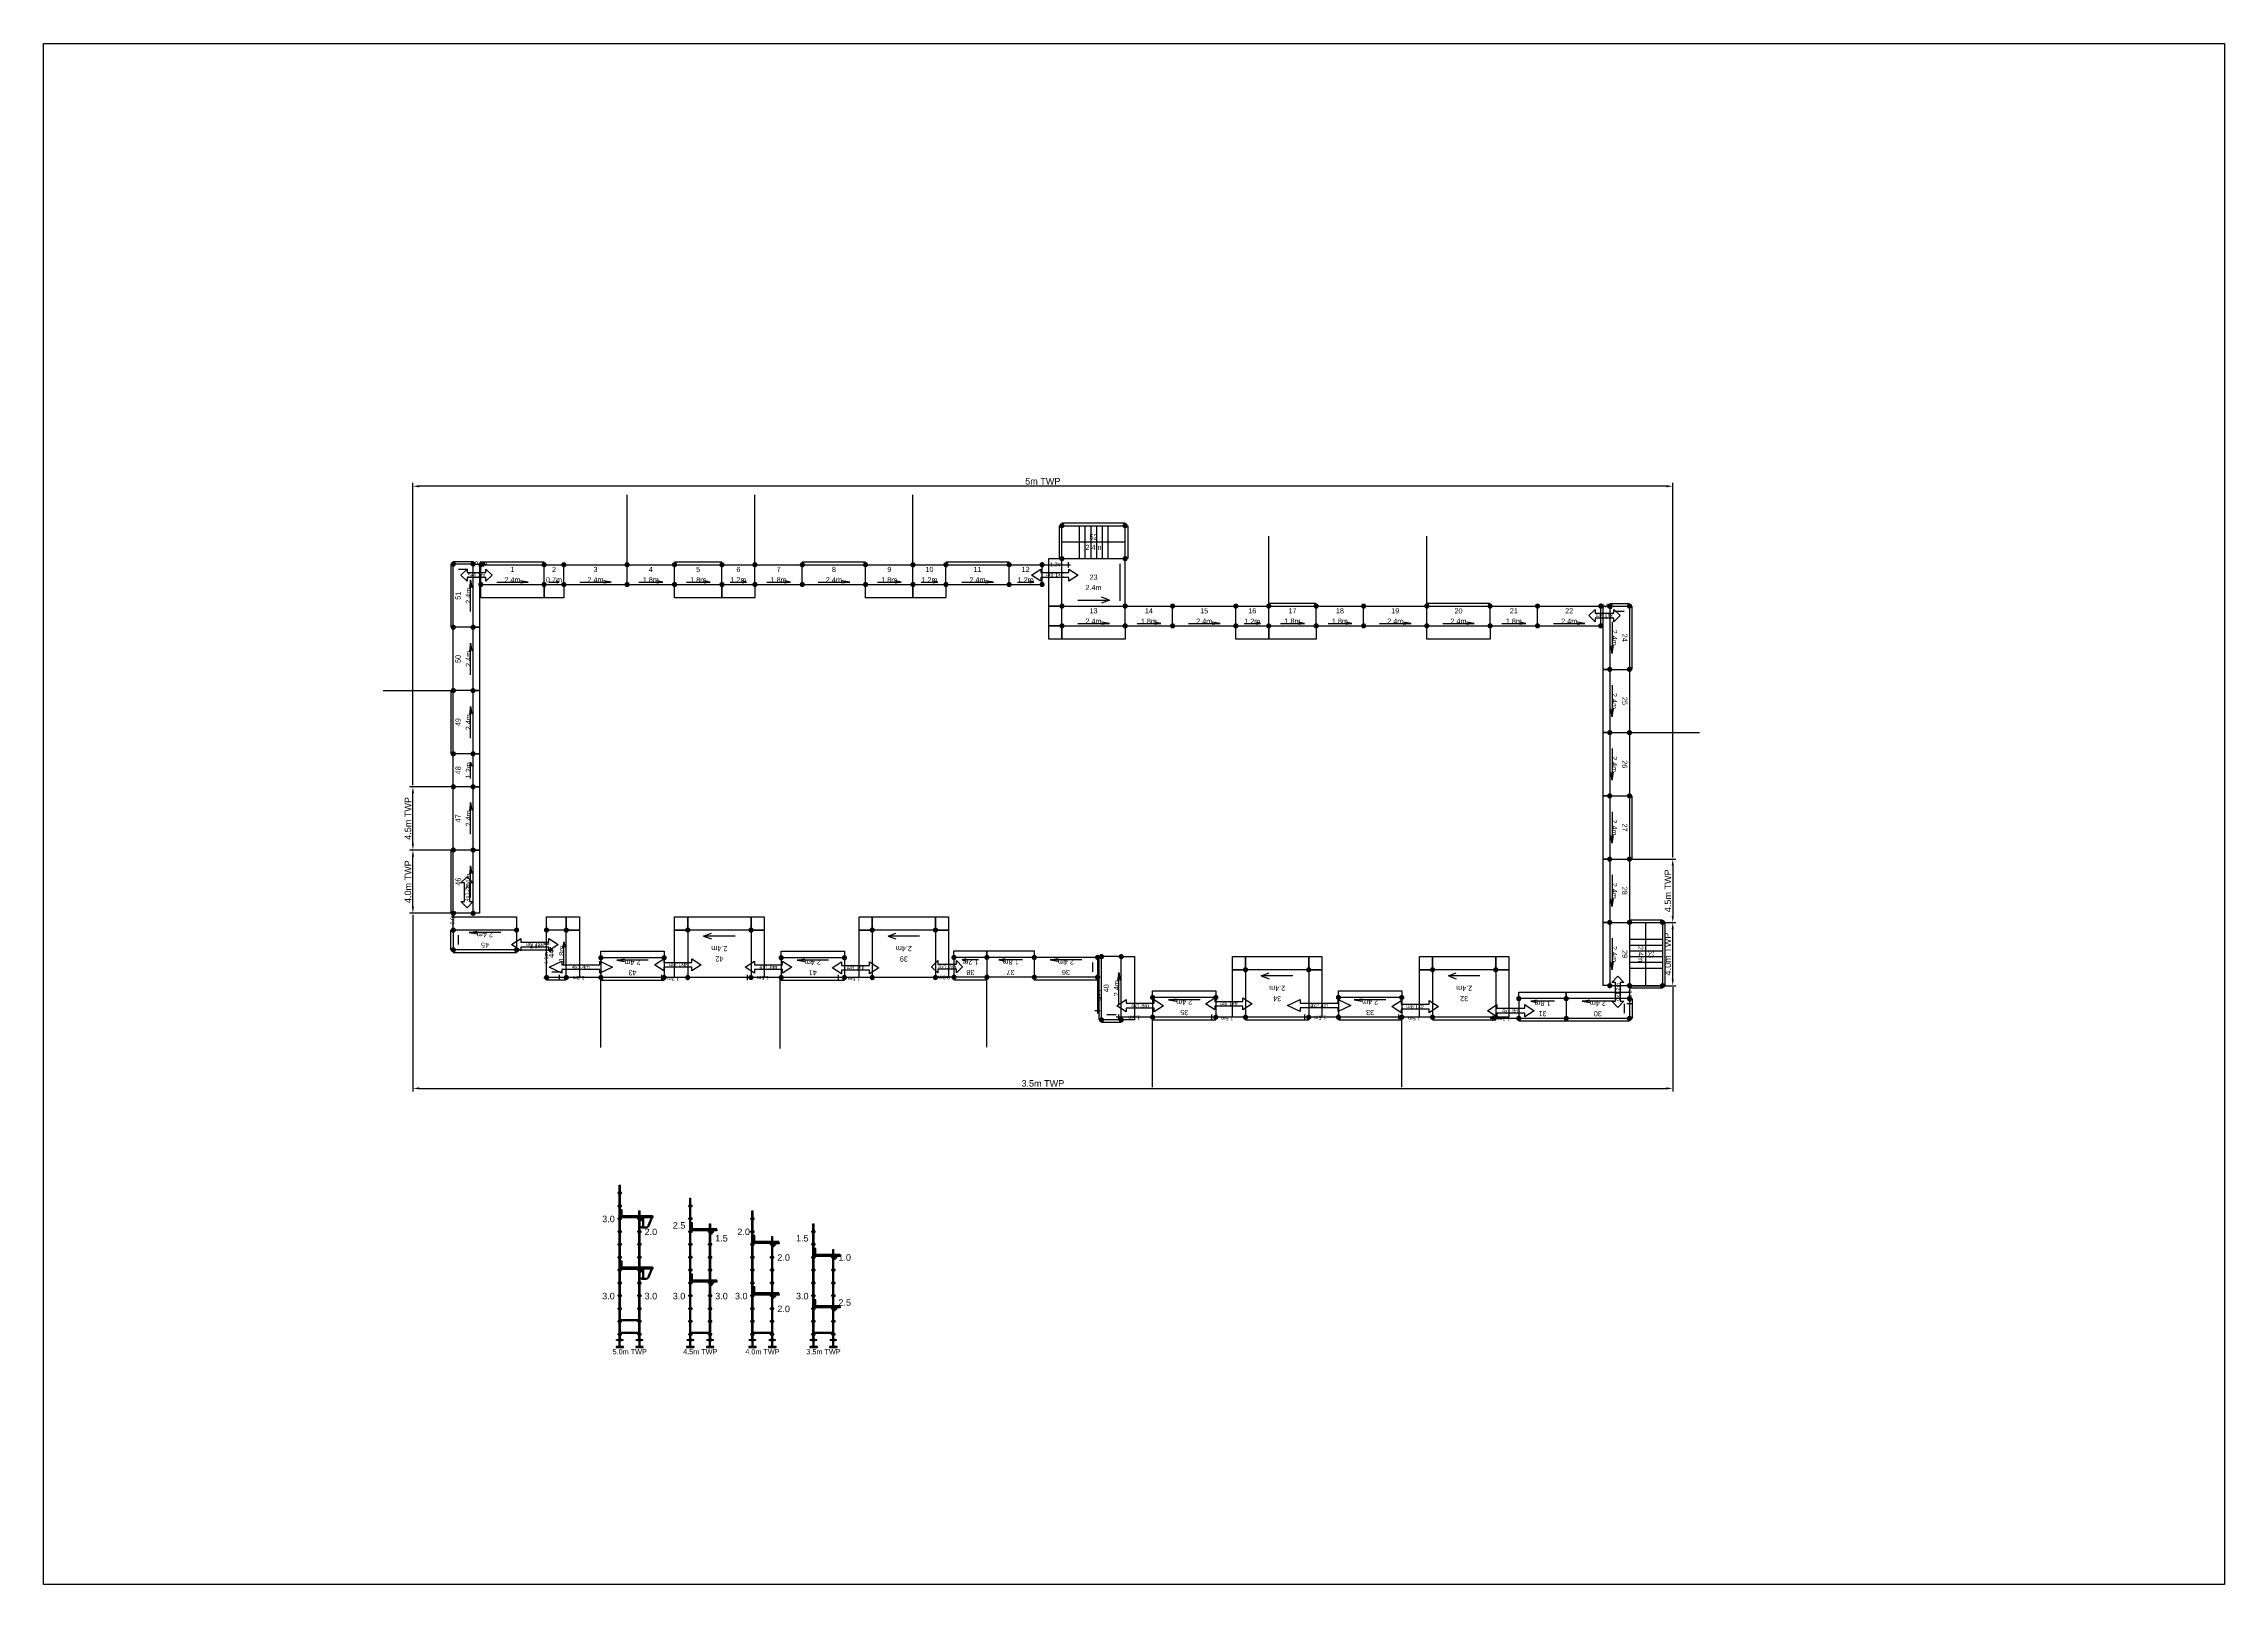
# Model space of a CAD drawing. Extents: x -207343 to -123241, y -62462 to 115752.
# Drawn here: x -207343 to -123241, y -3055 to 56349 of the extents above; entities that cross this region are included whole.
import ezdxf
from ezdxf.enums import TextEntityAlignment as Align

# ---------------------------------------------------------------- set-up
doc = ezdxf.new("R2010")
doc.units = 0
doc.header["$LTSCALE"] = 20
doc.header["$PDSIZE"] = -10
for name, color, linetype in [('KwikScaf Matrix', 7, 'Continuous'), ('KwikScaf Schematic', 7, 'Continuous'), ('KwikScaf Sections', 7, 'Continuous')]:
    doc.layers.add(name, color=color, linetype=linetype)
doc.styles.get("Standard").update_dxf_attribs({"font": 'arial.ttf'})
doc.dimstyles.new('MODEL', dxfattribs={"dimscale": 100, "dimtxt": 2.5, "dimasz": 2.5, "dimexe": 1.25, "dimexo": 0.625, "dimtad": 1, "dimdec": 0, "dimzin": 1, "dimtxsty": 'Standard', "dimcen": 2.5, "dimadec": 0, "dimazin": 0, "dimtfac": 1, "dimtmove": 0, "dimatfit": 3, "dimfxl": 1, "dimarcsym": 0})
picture_1 = doc.add_image_def('image1.tif', size_in_pixel=(6623, 4678))

# ---------------------------------------------------------------- blocks, each defined once
blk = doc.blocks.new('*D7')
at = {"color": 0, "lineweight": -2, "transparency": 16777216}
for p, q in [((-191604, 25258), (-193226, 25258)), ((-193101, 23069), (-193101, 25008)), ((-191604, 22819), (-193226, 22819))]:
    blk.add_line(p, q, dxfattribs=at)
at = {"color": 0, "transparency": 16777216}
for points in [[(-193143, 25008), (-193060, 25008), (-193101, 25258)], [(-193143, 23069), (-193060, 23069), (-193101, 22819)]]:
    blk.add_solid(points, dxfattribs=at)
at = {"layer": 'Defpoints', "color": 0, "transparency": 16777216}
for p in [(-193101, 25258), (-191542, 25258), (-191542, 22819)]:
    blk.add_point(p, dxfattribs=at)
at = {"color": 0, "transparency": 16777216, "insert": (-193291, 24038), "char_height": 250, "attachment_point": 5, "rotation": 90}
blk.add_mtext('4.0m TWP', dxfattribs=at)
blk = doc.blocks.new('*D8')
at = {"color": 0, "lineweight": -2, "transparency": 16777216}
for p, q in [((-191604, 27697), (-193226, 27697)), ((-193101, 25508), (-193101, 27447)), ((-191604, 25258), (-193226, 25258))]:
    blk.add_line(p, q, dxfattribs=at)
at = {"color": 0, "transparency": 16777216}
for points in [[(-193143, 27447), (-193060, 27447), (-193101, 27697)], [(-193143, 25508), (-193060, 25508), (-193101, 25258)]]:
    blk.add_solid(points, dxfattribs=at)
at = {"layer": 'Defpoints', "color": 0, "transparency": 16777216}
for p in [(-193101, 27697), (-191542, 27697), (-191542, 25258)]:
    blk.add_point(p, dxfattribs=at)
at = {"color": 0, "transparency": 16777216, "insert": (-193291, 26477), "char_height": 250, "attachment_point": 5, "rotation": 90}
blk.add_mtext('4.5m TWP', dxfattribs=at)
blk = doc.blocks.new('*D9')
at = {"color": 0, "lineweight": -2, "transparency": 16777216}
for p, q in [((-146121, 22467), (-144390, 22467)), ((-144515, 20278), (-144515, 22217)), ((-146121, 20028), (-144390, 20028))]:
    blk.add_line(p, q, dxfattribs=at)
at = {"color": 0, "transparency": 16777216}
for points in [[(-144556, 22217), (-144473, 22217), (-144515, 22467)], [(-144556, 20278), (-144473, 20278), (-144515, 20028)]]:
    blk.add_solid(points, dxfattribs=at)
at = {"layer": 'Defpoints', "color": 0, "transparency": 16777216}
for p in [(-146183, 22467), (-144515, 22467), (-146183, 20028)]:
    blk.add_point(p, dxfattribs=at)
at = {"color": 0, "transparency": 16777216, "insert": (-144705, 21248), "char_height": 250, "attachment_point": 5, "rotation": 90}
blk.add_mtext('4.0m TWP', dxfattribs=at)
blk = doc.blocks.new('*D10')
at = {"color": 0, "lineweight": -2, "transparency": 16777216}
for p, q in [((-146121, 24906), (-144390, 24906)), ((-144515, 24656), (-144515, 22717)), ((-146121, 22467), (-144390, 22467))]:
    blk.add_line(p, q, dxfattribs=at)
at = {"color": 0, "transparency": 16777216}
for points in [[(-144556, 24656), (-144473, 24656), (-144515, 24906)], [(-144556, 22717), (-144473, 22717), (-144515, 22467)]]:
    blk.add_solid(points, dxfattribs=at)
at = {"layer": 'Defpoints', "color": 0, "transparency": 16777216}
for p in [(-146183, 24906), (-146183, 22467), (-144515, 22467)]:
    blk.add_point(p, dxfattribs=at)
at = {"color": 0, "transparency": 16777216, "insert": (-144704, 23687), "char_height": 250, "attachment_point": 5, "rotation": 90}
blk.add_mtext('4.5m TWP', dxfattribs=at)
blk = doc.blocks.new('*D11')
at = {"color": 0, "lineweight": -2, "transparency": 16777216}
for p, q in [((-193101, 27759), (-193101, 39409)), ((-144765, 39284), (-192851, 39284)), ((-144515, 24969), (-144515, 39409))]:
    blk.add_line(p, q, dxfattribs=at)
at = {"color": 0, "transparency": 16777216}
for points in [[(-192851, 39326), (-192851, 39242), (-193101, 39284)], [(-144765, 39326), (-144765, 39242), (-144515, 39284)]]:
    blk.add_solid(points, dxfattribs=at)
at = {"layer": 'Defpoints', "color": 0, "transparency": 16777216}
for p in [(-193101, 39284), (-193101, 27697), (-144515, 24906)]:
    blk.add_point(p, dxfattribs=at)
at = {"color": 0, "transparency": 16777216, "insert": (-168808, 39473), "char_height": 250, "attachment_point": 5}
blk.add_mtext('5m TWP', dxfattribs=at)
blk = doc.blocks.new('*D12')
at = {"color": 0, "lineweight": -2, "transparency": 16777216}
for p, q in [((-193101, 22756), (-193101, 15943)), ((-144515, 19966), (-144515, 15943)), ((-192851, 16068), (-144765, 16068))]:
    blk.add_line(p, q, dxfattribs=at)
at = {"color": 0, "transparency": 16777216}
for points in [[(-192851, 16110), (-192851, 16027), (-193101, 16068)], [(-144765, 16110), (-144765, 16027), (-144515, 16068)]]:
    blk.add_solid(points, dxfattribs=at)
at = {"layer": 'Defpoints', "color": 0, "transparency": 16777216}
for p in [(-193101, 22819), (-144515, 20028), (-144515, 16068)]:
    blk.add_point(p, dxfattribs=at)
at = {"color": 0, "transparency": 16777216, "insert": (-168808, 16259), "char_height": 250, "attachment_point": 5}
blk.add_mtext('3.5m TWP', dxfattribs=at)
blk = doc.blocks.new('2D Standard 3 Metre')
at = {"layer": 'KwikScaf Matrix', "color": 0, "extrusion": (0, 1, 0)}
for p, q in [((-185, -24), (-185, 24)), ((-185, 24), (-8, 24)), ((-33, 16), (7, 16)), ((-33, 16), (-33, 6)), ((-33, 6), (-33, -6)), ((-8, 64), (-8, 60)), ((-8, 64), (32, 64)), ((-8, 60), (-8, 22)), ((-8, 22), (32, 22)), ((-8, 22), (-8, 18)), ((32, 18), (-8, 18)), ((7, 6), (7, 16)), ((7, -6), (7, 6)), ((32, 60), (32, 64)), ((32, 22), (32, 60)), ((32, 24), (487, 24)), ((32, 18), (32, 22)), ((462, 16), (462, 6)), ((462, 16), (502, 16)), ((462, 6), (462, -6)), ((487, 64), (487, 60)), ((487, 64), (527, 64)), ((487, 60), (487, 22)), ((487, 22), (527, 22)), ((487, 22), (487, 18)), ((527, 18), (487, 18)), ((502, 6), (502, 16)), ((502, -6), (502, 6)), ((527, 60), (527, 64)), ((527, 22), (527, 60)), ((527, 24), (982, 24)), ((527, 18), (527, 22)), ((957, 16), (997, 16)), ((957, 16), (957, 6)), ((957, 6), (957, -6)), ((982, 64), (982, 60)), ((982, 64), (1022, 64)), ((982, 60), (982, 22)), ((982, 22), (1022, 22)), ((982, 22), (982, 18)), ((1022, 18), (982, 18)), ((997, 6), (997, 16)), ((997, -6), (997, 6)), ((1022, 60), (1022, 64)), ((1022, 22), (1022, 60)), ((1022, 24), (1477, 24)), ((1022, 18), (1022, 22)), ((1452, 16), (1492, 16)), ((1452, 16), (1452, 6)), ((1452, 6), (1452, -6)), ((1477, 64), (1477, 60)), ((1477, 64), (1517, 64)), ((1477, 60), (1477, 22)), ((1477, 22), (1517, 22)), ((1477, 22), (1477, 18)), ((1517, 18), (1477, 18)), ((1492, 6), (1492, 16)), ((1492, -6), (1492, 6)), ((1517, 60), (1517, 64)), ((1517, 22), (1517, 60)), ((1517, 24), (1972, 24)), ((1517, 18), (1517, 22)), ((1947, 16), (1987, 16)), ((1947, 16), (1947, 6)), ((1947, 6), (1947, -6)), ((1972, 64), (1972, 60)), ((1972, 64), (2012, 64)), ((1972, 60), (1972, 22)), ((1972, 22), (2012, 22)), ((1972, 22), (1972, 18)), ((2012, 18), (1972, 18)), ((1987, 6), (1987, 16)), ((1987, -6), (1987, 6)), ((2012, 60), (2012, 64)), ((2012, 22), (2012, 60)), ((2012, 24), (2467, 24)), ((2012, 18), (2012, 22)), ((2442, 16), (2442, 6)), ((2442, 16), (2482, 16)), ((2442, 6), (2442, -6)), ((2467, 64), (2467, 60)), ((2467, 64), (2507, 64)), ((2467, 60), (2467, 22)), ((2467, 22), (2507, 22)), ((2467, 22), (2467, 18)), ((2507, 18), (2467, 18)), ((2482, 6), (2482, 16)), ((2482, -6), (2482, 6)), ((2507, 60), (2507, 64)), ((2507, 22), (2507, 60)), ((2507, 24), (2787, 24)), ((2507, 18), (2507, 22)), ((2787, 24), (2787, -24)), ((-185, -24), (-8, -24)), ((-33, -6), (-33, -16)), ((-33, -16), (7, -16)), ((-8, -18), (32, -18)), ((-8, -18), (-8, -22)), ((-8, -22), (-8, -60)), ((-8, -22), (32, -22)), ((-8, -60), (-8, -64)), ((-8, -64), (32, -64)), ((7, -16), (7, -6)), ((32, -22), (32, -18)), ((32, -60), (32, -22)), ((32, -24), (487, -24)), ((32, -64), (32, -60)), ((462, -6), (462, -16)), ((462, -16), (502, -16)), ((487, -18), (527, -18)), ((487, -18), (487, -22)), ((487, -22), (487, -60)), ((487, -22), (527, -22)), ((487, -60), (487, -64)), ((487, -64), (527, -64)), ((502, -16), (502, -6)), ((527, -22), (527, -18)), ((527, -60), (527, -22)), ((527, -24), (982, -24)), ((527, -64), (527, -60)), ((957, -6), (957, -16)), ((957, -16), (997, -16)), ((982, -18), (1022, -18)), ((982, -18), (982, -22)), ((982, -22), (982, -60)), ((982, -22), (1022, -22)), ((982, -60), (982, -64)), ((982, -64), (1022, -64)), ((997, -16), (997, -6)), ((1022, -22), (1022, -18)), ((1022, -60), (1022, -22)), ((1022, -24), (1477, -24)), ((1022, -64), (1022, -60)), ((1452, -6), (1452, -16)), ((1452, -16), (1492, -16)), ((1477, -18), (1517, -18)), ((1477, -18), (1477, -22)), ((1477, -22), (1477, -60)), ((1477, -22), (1517, -22)), ((1477, -60), (1477, -64)), ((1477, -64), (1517, -64)), ((1492, -16), (1492, -6)), ((1517, -22), (1517, -18)), ((1517, -60), (1517, -22)), ((1517, -24), (1972, -24)), ((1517, -64), (1517, -60)), ((1947, -6), (1947, -16)), ((1947, -16), (1987, -16)), ((1972, -18), (2012, -18)), ((1972, -18), (1972, -22)), ((1972, -22), (1972, -60)), ((1972, -22), (2012, -22)), ((1972, -60), (1972, -64)), ((1972, -64), (2012, -64)), ((1987, -16), (1987, -6)), ((2012, -22), (2012, -18)), ((2012, -60), (2012, -22)), ((2012, -24), (2467, -24)), ((2012, -64), (2012, -60)), ((2442, -6), (2442, -16)), ((2442, -16), (2482, -16)), ((2467, -18), (2507, -18)), ((2467, -18), (2467, -22)), ((2467, -22), (2467, -60)), ((2467, -22), (2507, -22)), ((2467, -60), (2467, -64)), ((2467, -64), (2507, -64)), ((2482, -16), (2482, -6)), ((2507, -22), (2507, -18)), ((2507, -60), (2507, -22)), ((2507, -24), (2787, -24)), ((2507, -64), (2507, -60))]:
    blk.add_line(p, q, dxfattribs=at)
blk = doc.blocks.new('2D Standard 2 Metre')
at = {"layer": 'KwikScaf Matrix', "color": 0, "extrusion": (0, 1, 0)}
for p, q in [((-185, -24), (-185, 24)), ((-185, 24), (-8, 24)), ((-33, 16), (7, 16)), ((-33, 16), (-33, 6)), ((-33, 6), (-33, -6)), ((-8, 64), (-8, 60)), ((-8, 64), (32, 64)), ((-8, 60), (-8, 22)), ((-8, 22), (32, 22)), ((-8, 22), (-8, 18)), ((32, 18), (-8, 18)), ((7, 6), (7, 16)), ((7, -6), (7, 6)), ((32, 60), (32, 64)), ((32, 22), (32, 60)), ((32, 24), (487, 24)), ((32, 18), (32, 22)), ((462, 16), (502, 16)), ((462, 16), (462, 6)), ((462, 6), (462, -6)), ((487, 64), (487, 60)), ((487, 64), (527, 64)), ((487, 60), (487, 22)), ((487, 22), (527, 22)), ((487, 22), (487, 18)), ((527, 18), (487, 18)), ((502, 6), (502, 16)), ((502, -6), (502, 6)), ((527, 60), (527, 64)), ((527, 22), (527, 60)), ((527, 24), (982, 24)), ((527, 18), (527, 22)), ((957, 16), (997, 16)), ((957, 16), (957, 6)), ((957, 6), (957, -6)), ((982, 64), (982, 60)), ((982, 64), (1022, 64)), ((982, 60), (982, 22)), ((982, 22), (1022, 22)), ((982, 22), (982, 18)), ((1022, 18), (982, 18)), ((997, 6), (997, 16)), ((997, -6), (997, 6)), ((1022, 60), (1022, 64)), ((1022, 22), (1022, 60)), ((1022, 24), (1477, 24)), ((1022, 18), (1022, 22)), ((1452, 16), (1492, 16)), ((1452, 16), (1452, 6)), ((1452, 6), (1452, -6)), ((1477, 64), (1517, 64)), ((1477, 64), (1477, 60)), ((1477, 60), (1477, 22)), ((1477, 22), (1517, 22)), ((1477, 22), (1477, 18)), ((1517, 18), (1477, 18)), ((1492, 6), (1492, 16)), ((1492, -6), (1492, 6)), ((1517, 60), (1517, 64)), ((1517, 22), (1517, 60)), ((1517, 24), (1796, 24)), ((1517, 18), (1517, 22)), ((1796, 24), (1796, -24)), ((-185, -24), (-8, -24)), ((-33, -6), (-33, -16)), ((-33, -16), (7, -16)), ((-8, -18), (32, -18)), ((-8, -18), (-8, -22)), ((-8, -22), (-8, -60)), ((-8, -22), (32, -22)), ((-8, -60), (-8, -64)), ((-8, -64), (32, -64)), ((7, -16), (7, -6)), ((32, -22), (32, -18)), ((32, -60), (32, -22)), ((32, -24), (487, -24)), ((32, -64), (32, -60)), ((462, -6), (462, -16)), ((462, -16), (502, -16)), ((487, -18), (527, -18)), ((487, -18), (487, -22)), ((487, -22), (487, -60)), ((487, -22), (527, -22)), ((487, -60), (487, -64)), ((487, -64), (527, -64)), ((502, -16), (502, -6)), ((527, -22), (527, -18)), ((527, -60), (527, -22)), ((527, -24), (982, -24)), ((527, -64), (527, -60)), ((957, -6), (957, -16)), ((957, -16), (997, -16)), ((982, -18), (1022, -18)), ((982, -18), (982, -22)), ((982, -22), (982, -60)), ((982, -22), (1022, -22)), ((982, -60), (982, -64)), ((982, -64), (1022, -64)), ((997, -16), (997, -6)), ((1022, -22), (1022, -18)), ((1022, -60), (1022, -22)), ((1022, -24), (1477, -24)), ((1022, -64), (1022, -60)), ((1452, -6), (1452, -16)), ((1452, -16), (1492, -16)), ((1477, -18), (1517, -18)), ((1477, -18), (1477, -22)), ((1477, -22), (1517, -22)), ((1477, -22), (1477, -60)), ((1477, -60), (1477, -64)), ((1477, -64), (1517, -64)), ((1492, -16), (1492, -6)), ((1517, -22), (1517, -18)), ((1517, -60), (1517, -22)), ((1517, -24), (1796, -24)), ((1517, -64), (1517, -60))]:
    blk.add_line(p, q, dxfattribs=at)
blk = doc.blocks.new('2D Jack Adjustable Screw')
at = {"color": 0, "extrusion": (1, -1.83691e-16, 2.30446e-16)}
for p, q in [((-265.5, 100), (-273.5, 100)), ((-273.5, 100), (-273.5, -52)), ((-265.5, 100), (-265.5, -52)), ((-265.5, 42.5), (-40, 42.5)), ((-265.5, 5.5), (-40, 5.5)), ((-40, 87.75), (-35, 87.75)), ((-40, 87.75), (-40, 24)), ((-40, 24), (-40, -39.75)), ((-35, 151.5), (-20, 151.5)), ((-35, 62.25), (-35, 151.5)), ((-35, 62.25), (-20, 62.25)), ((-20, 62.25), (-20, 151.5)), ((-20, 87.75), (0, 87.75)), ((0, 24), (0, 87.75)), ((0, 42.5), (454.5, 42.5)), ((0, -39.75), (0, 24)), ((0, 5.5), (454.5, 5.5)), ((454.5, 24), (454.5, 42.5)), ((454.5, 5.5), (454.5, 24)), ((-265.5, -52), (-273.5, -52)), ((-40, -39.75), (-35, -39.75)), ((-20, -14.25), (-35, -14.25)), ((-35, -103.5), (-35, -14.25)), ((-35, -103.5), (-20, -103.5)), ((-20, -103.5), (-20, -14.25)), ((-20, -39.75), (0, -39.75))]:
    blk.add_line(p, q, dxfattribs=at)
blk = doc.blocks.new('2D SBB 2 Board')
at = {"color": 0}
for p, q in [((-4, 93), (47, 93)), ((-4, 88), (-4, 93)), ((42, 88), (-4, 88)), ((47, 440), (0, 440)), ((0, 440), (0, 392)), ((0, 392), (106, 392)), ((8, 466), (38, 466)), ((11, 440), (8, 466)), ((28, 316), (18, 392)), ((38, 316), (28, 316)), ((38, 466), (38, 440)), ((38, 392), (38, 316)), ((42, 42), (42, 88)), ((47, 42), (42, 42)), ((504, 491), (47, 491)), ((47, 491), (47, 445)), ((504, 445), (47, 445)), ((47, 445), (47, 440)), ((504, 440), (47, 440)), ((47, 93), (47, 42)), ((47, 84), (106, 84)), ((47, 50), (232, 50)), ((106, 392), (106, 440)), ((106, 84), (106, 392)), ((106, 84), (123, 84)), ((123, 84), (140, 84)), ((140, 84), (140, 440)), ((140, 84), (222, 84)), ((315, 147), (437, 440)), ((343, 124), (473, 440)), ((504, 445), (504, 491)), ((504, 440), (504, 445))]:
    blk.add_line(p, q, dxfattribs=at)
for radius, start, end in [(102, 270, 339.40778), (136, 274.32085, 333.17915)]:
    blk.add_arc((222, 185), radius, start, end, dxfattribs=at)
blk = doc.blocks.new('2D Transom 0.7 Metre')
at = {"color": 0, "extrusion": (0, 1, -1.83691e-16)}
for p, q in [((0, -25), (0, 50)), ((0, 50), (20, 50)), ((50, 0), (13, 0)), ((20, 50), (17, 25)), ((17, 25), (25, 25)), ((25, 63), (689, 63)), ((25, 30), (25, 63)), ((25, 30), (689, 30)), ((25, 25), (25, 30)), ((25, 25), (689, 25)), ((50, 25), (50, 0)), ((664, 25), (664, 0)), ((664, 0), (701, 0)), ((689, 30), (689, 63)), ((689, 25), (689, 30)), ((697, 25), (689, 25)), ((694, 50), (697, 25)), ((714, 50), (694, 50)), ((701, 0), (704, -25)), ((714, -25), (714, 50)), ((10, -25), (0, -25)), ((13, 0), (10, -25)), ((704, -25), (714, -25))]:
    blk.add_line(p, q, dxfattribs=at)
blk = doc.blocks.new('2D Standard 1.5 Metre')
at = {"layer": 'KwikScaf Matrix', "color": 0, "extrusion": (0, 1, 0)}
for p, q in [((-185, -24), (-185, 24)), ((-185, 24), (-8, 24)), ((-33, 16), (7, 16)), ((-33, 16), (-33, 6)), ((-33, 6), (-33, -6)), ((-8, 64), (-8, 60)), ((-8, 64), (32, 64)), ((-8, 60), (-8, 22)), ((-8, 22), (32, 22)), ((-8, 22), (-8, 18)), ((32, 18), (-8, 18)), ((7, 6), (7, 16)), ((7, -6), (7, 6)), ((32, 60), (32, 64)), ((32, 22), (32, 60)), ((32, 24), (487, 24)), ((32, 18), (32, 22)), ((462, 16), (502, 16)), ((462, 16), (462, 6)), ((462, 6), (462, -6)), ((487, 64), (487, 60)), ((487, 64), (527, 64)), ((487, 60), (487, 22)), ((487, 22), (527, 22)), ((487, 22), (487, 18)), ((527, 18), (487, 18)), ((502, 6), (502, 16)), ((502, -6), (502, 6)), ((527, 60), (527, 64)), ((527, 22), (527, 60)), ((527, 24), (982, 24)), ((527, 18), (527, 22)), ((957, 16), (997, 16)), ((957, 16), (957, 6)), ((957, 6), (957, -6)), ((982, 64), (982, 60)), ((982, 64), (1022, 64)), ((982, 60), (982, 22)), ((982, 22), (1022, 22)), ((982, 22), (982, 18)), ((1022, 18), (982, 18)), ((997, 6), (997, 16)), ((997, -6), (997, 6)), ((1022, 60), (1022, 64)), ((1022, 22), (1022, 60)), ((1022, 24), (1300, 24)), ((1022, 18), (1022, 22)), ((1300, 24), (1300, -24)), ((-185, -24), (-8, -24)), ((-33, -6), (-33, -16)), ((-33, -16), (7, -16)), ((-8, -18), (32, -18)), ((-8, -18), (-8, -22)), ((-8, -22), (-8, -60)), ((-8, -22), (32, -22)), ((-8, -60), (-8, -64)), ((-8, -64), (32, -64)), ((7, -16), (7, -6)), ((32, -22), (32, -18)), ((32, -60), (32, -22)), ((32, -24), (487, -24)), ((32, -64), (32, -60)), ((462, -6), (462, -16)), ((462, -16), (502, -16)), ((487, -18), (527, -18)), ((487, -18), (487, -22)), ((487, -22), (487, -60)), ((487, -22), (527, -22)), ((487, -60), (487, -64)), ((487, -64), (527, -64)), ((502, -16), (502, -6)), ((527, -22), (527, -18)), ((527, -60), (527, -22)), ((527, -24), (982, -24)), ((527, -64), (527, -60)), ((957, -6), (957, -16)), ((957, -16), (997, -16)), ((982, -18), (1022, -18)), ((982, -18), (982, -22)), ((982, -22), (982, -60)), ((982, -22), (1022, -22)), ((982, -60), (982, -64)), ((982, -64), (1022, -64)), ((997, -16), (997, -6)), ((1022, -22), (1022, -18)), ((1022, -60), (1022, -22)), ((1022, -24), (1300, -24)), ((1022, -64), (1022, -60))]:
    blk.add_line(p, q, dxfattribs=at)
blk = doc.blocks.new('2D Standard 2.5 Metre')
at = {"layer": 'KwikScaf Matrix', "color": 0, "extrusion": (0, 1, 0)}
for p, q in [((-185, -24), (-185, 24)), ((-185, 24), (-8, 24)), ((-33, 16), (7, 16)), ((-33, 16), (-33, 6)), ((-33, 6), (-33, -6)), ((-8, 64), (-8, 60)), ((-8, 64), (32, 64)), ((-8, 60), (-8, 22)), ((-8, 22), (32, 22)), ((-8, 22), (-8, 18)), ((32, 18), (-8, 18)), ((7, 6), (7, 16)), ((7, -6), (7, 6)), ((32, 60), (32, 64)), ((32, 22), (32, 60)), ((32, 24), (487, 24)), ((32, 18), (32, 22)), ((462, 16), (502, 16)), ((462, 16), (462, 6)), ((462, 6), (462, -6)), ((487, 64), (487, 60)), ((487, 64), (527, 64)), ((487, 60), (487, 22)), ((487, 22), (527, 22)), ((487, 22), (487, 18)), ((527, 18), (487, 18)), ((502, 6), (502, 16)), ((502, -6), (502, 6)), ((527, 60), (527, 64)), ((527, 22), (527, 60)), ((527, 24), (982, 24)), ((527, 18), (527, 22)), ((957, 16), (957, 6)), ((957, 16), (997, 16)), ((957, 6), (957, -6)), ((982, 64), (982, 60)), ((982, 64), (1022, 64)), ((982, 60), (982, 22)), ((982, 22), (1022, 22)), ((982, 22), (982, 18)), ((1022, 18), (982, 18)), ((997, 6), (997, 16)), ((997, -6), (997, 6)), ((1022, 60), (1022, 64)), ((1022, 22), (1022, 60)), ((1022, 24), (1477, 24)), ((1022, 18), (1022, 22)), ((1452, 16), (1492, 16)), ((1452, 16), (1452, 6)), ((1452, 6), (1452, -6)), ((1477, 64), (1477, 60)), ((1477, 64), (1517, 64)), ((1477, 60), (1477, 22)), ((1477, 22), (1517, 22)), ((1477, 22), (1477, 18)), ((1517, 18), (1477, 18)), ((1492, 6), (1492, 16)), ((1492, -6), (1492, 6)), ((1517, 60), (1517, 64)), ((1517, 22), (1517, 60)), ((1517, 24), (1972, 24)), ((1517, 18), (1517, 22)), ((1947, 16), (1987, 16)), ((1947, 16), (1947, 6)), ((1947, 6), (1947, -6)), ((1972, 64), (1972, 60)), ((1972, 64), (2012, 64)), ((1972, 60), (1972, 22)), ((1972, 22), (2012, 22)), ((1972, 22), (1972, 18)), ((2012, 18), (1972, 18)), ((1987, 6), (1987, 16)), ((1987, -6), (1987, 6)), ((2012, 60), (2012, 64)), ((2012, 22), (2012, 60)), ((2012, 24), (2291, 24)), ((2012, 18), (2012, 22)), ((2291, 24), (2291, -24)), ((-185, -24), (-8, -24)), ((-33, -6), (-33, -16)), ((-33, -16), (7, -16)), ((-8, -18), (32, -18)), ((-8, -18), (-8, -22)), ((-8, -22), (-8, -60)), ((-8, -22), (32, -22)), ((-8, -60), (-8, -64)), ((-8, -64), (32, -64)), ((7, -16), (7, -6)), ((32, -22), (32, -18)), ((32, -60), (32, -22)), ((32, -24), (487, -24)), ((32, -64), (32, -60)), ((462, -6), (462, -16)), ((462, -16), (502, -16)), ((487, -18), (527, -18)), ((487, -18), (487, -22)), ((487, -22), (487, -60)), ((487, -22), (527, -22)), ((487, -60), (487, -64)), ((487, -64), (527, -64)), ((502, -16), (502, -6)), ((527, -22), (527, -18)), ((527, -60), (527, -22)), ((527, -24), (982, -24)), ((527, -64), (527, -60)), ((957, -6), (957, -16)), ((957, -16), (997, -16)), ((982, -18), (1022, -18)), ((982, -18), (982, -22)), ((982, -22), (982, -60)), ((982, -22), (1022, -22)), ((982, -60), (982, -64)), ((982, -64), (1022, -64)), ((997, -16), (997, -6)), ((1022, -22), (1022, -18)), ((1022, -60), (1022, -22)), ((1022, -24), (1477, -24)), ((1022, -64), (1022, -60)), ((1452, -6), (1452, -16)), ((1452, -16), (1492, -16)), ((1477, -18), (1517, -18)), ((1477, -18), (1477, -22)), ((1477, -22), (1477, -60)), ((1477, -22), (1517, -22)), ((1477, -60), (1477, -64)), ((1477, -64), (1517, -64)), ((1492, -16), (1492, -6)), ((1517, -22), (1517, -18)), ((1517, -60), (1517, -22)), ((1517, -24), (1972, -24)), ((1517, -64), (1517, -60)), ((1947, -6), (1947, -16)), ((1947, -16), (1987, -16)), ((1972, -18), (2012, -18)), ((1972, -18), (1972, -22)), ((1972, -22), (1972, -60)), ((1972, -22), (2012, -22)), ((1972, -60), (1972, -64)), ((1972, -64), (2012, -64)), ((1987, -16), (1987, -6)), ((2012, -22), (2012, -18)), ((2012, -60), (2012, -22)), ((2012, -24), (2291, -24)), ((2012, -64), (2012, -60))]:
    blk.add_line(p, q, dxfattribs=at)
blk = doc.blocks.new('2D SBB 1 Board')
at = {"color": 0, "extrusion": (0, 1, 3e-16)}
for p, q in [((41, 223), (0, 223)), ((0, 223), (0, 175)), ((0, 175), (106, 175)), ((8, 250), (38, 250)), ((11, 223), (8, 250)), ((28, 100), (18, 175)), ((38, 100), (28, 100)), ((38, 250), (38, 223)), ((38, 175), (38, 100)), ((236, 274), (41, 274)), ((41, 274), (41, 228)), ((236, 228), (41, 228)), ((41, 228), (41, 223)), ((236, 223), (41, 223)), ((106, 175), (106, 223)), ((236, 228), (236, 274)), ((236, 274), (241, 274)), ((236, 223), (236, 228)), ((236, 224), (241, 224)), ((241, 274), (241, 224))]:
    blk.add_line(p, q, dxfattribs=at)
blk = doc.blocks.new('2D Standard 1 Metre')
at = {"layer": 'KwikScaf Matrix', "color": 0, "extrusion": (0, 1, 0)}
for p, q in [((-185, -24), (-185, 24)), ((-185, 24), (-8, 24)), ((-33, 16), (7, 16)), ((-33, 16), (-33, 6)), ((-33, 6), (-33, -6)), ((-8, 64), (32, 64)), ((-8, 64), (-8, 60)), ((-8, 60), (-8, 22)), ((-8, 22), (32, 22)), ((-8, 22), (-8, 18)), ((32, 18), (-8, 18)), ((7, 6), (7, 16)), ((7, -6), (7, 6)), ((32, 60), (32, 64)), ((32, 22), (32, 60)), ((32, 24), (487, 24)), ((32, 18), (32, 22)), ((462, 16), (502, 16)), ((462, 16), (462, 6)), ((462, 6), (462, -6)), ((487, 64), (487, 60)), ((487, 64), (527, 64)), ((487, 60), (487, 22)), ((487, 22), (527, 22)), ((487, 22), (487, 18)), ((527, 18), (487, 18)), ((502, 6), (502, 16)), ((502, -6), (502, 6)), ((527, 60), (527, 64)), ((527, 22), (527, 60)), ((527, 24), (805, 24)), ((527, 18), (527, 22)), ((805, 24), (805, -24)), ((-185, -24), (-8, -24)), ((-33, -6), (-33, -16)), ((-33, -16), (7, -16)), ((-8, -18), (32, -18)), ((-8, -18), (-8, -22)), ((-8, -22), (32, -22)), ((-8, -22), (-8, -60)), ((-8, -60), (-8, -64)), ((-8, -64), (32, -64)), ((7, -16), (7, -6)), ((32, -22), (32, -18)), ((32, -60), (32, -22)), ((32, -24), (487, -24)), ((32, -64), (32, -60)), ((462, -6), (462, -16)), ((462, -16), (502, -16)), ((487, -18), (527, -18)), ((487, -18), (487, -22)), ((487, -22), (487, -60)), ((487, -22), (527, -22)), ((487, -60), (487, -64)), ((487, -64), (527, -64)), ((502, -16), (502, -6)), ((527, -22), (527, -18)), ((527, -60), (527, -22)), ((527, -24), (805, -24)), ((527, -64), (527, -60))]:
    blk.add_line(p, q, dxfattribs=at)

msp = doc.modelspace()

# ---------------------------------------------------------------- linework, layer by layer
at = {"color": 40}
for points in [[(-184840.2, 36256.9), (-184840.2, 38956.9)], [(-179912.2, 36256.9), (-179912.2, 38956.9)], [(-173815.2, 36256.9), (-173815.2, 38956.9)], [(-160094.2, 34662.4), (-160094.2, 37362.4)], [(-153997.2, 34662.4), (-153997.2, 37362.4)], [(-194241.9, 31405.5), (-191541.9, 31405.5)], [(-146183.2, 29784.4), (-143483.2, 29784.4)], [(-185851.2, 17642.5), (-185851.2, 20342.5)], [(-178932.9, 17607.2), (-178932.9, 20307.2)], [(-170965.2, 17655.3), (-170965.2, 20355.3)], [(-164573.4, 16111.3), (-164573.4, 18811.3)], [(-154967.3, 16111.3), (-154967.3, 18811.3)]]:
    msp.add_lwpolyline(points, dxfattribs=at)
at = {"layer": 'KwikScaf Schematic', "color": 1}
for p, q in [((-165632.2, 37861.4), (-168071.2, 37861.4)), ((-168171.2, 36491.4), (-168171.2, 37761.4)), ((-168071.2, 37761.4), (-165632.2, 37761.4)), ((-168071.2, 36491.4), (-168071.2, 37761.4)), ((-165632.2, 37126.4), (-168071.2, 37126.4)), ((-167406, 37761.4), (-167406, 36491.4)), ((-167184.3, 37761.4), (-167184.3, 36491.4)), ((-166962.6, 37761.4), (-166962.6, 36491.4)), ((-166740.8, 37761.4), (-166740.8, 36491.4)), ((-166519.1, 37761.4), (-166519.1, 36491.4)), ((-166297.4, 37761.4), (-166297.4, 36491.4)), ((-165632.2, 36491.4), (-165632.2, 37761.4)), ((-165532.2, 37761.4), (-165532.2, 36491.4)), ((-191641.9, 36283.5), (-191641.9, 33844.5)), ((-191541.9, 36383.5), (-190779.9, 36383.5)), ((-191541.9, 33844.5), (-191541.9, 36283.5)), ((-190779.9, 36283.5), (-191541.9, 36283.5)), ((-190879.9, 36283.5), (-190279.9, 36283.5)), ((-190779.9, 36383.5), (-190779.9, 36183.5)), ((-190779.9, 33844.5), (-190779.9, 36283.5)), ((-190779.9, 36283.5), (-190529.9, 36283.5)), ((-190529.9, 36283.5), (-190529.9, 33844.5)), ((-188041.2, 36356.9), (-190480.2, 36356.9)), ((-190480.2, 36256.9), (-188041.2, 36256.9)), ((-190480.2, 35494.9), (-190480.2, 36256.9)), ((-190379.9, 36383.5), (-190379.9, 36183.5)), ((-188041.2, 35494.9), (-188041.2, 36256.9)), ((-187279.2, 36256.9), (-184840.2, 36256.9)), ((-184840.2, 35494.9), (-184840.2, 36256.9)), ((-175644.2, 36356.9), (-178083.2, 36356.9)), ((-178083.2, 36256.9), (-175644.2, 36256.9)), ((-175644.2, 35494.9), (-175644.2, 36256.9)), ((-170106.2, 36356.9), (-172545.2, 36356.9)), ((-172545.2, 36256.9), (-170106.2, 36256.9)), ((-170106.2, 35494.9), (-170106.2, 36256.9)), ((-168579.2, 34662.4), (-168579.2, 36491.4)), ((-168579.2, 36491.4), (-168071.2, 36491.4)), ((-168071.2, 36491.4), (-165632.2, 36491.4)), ((-168071.2, 34662.4), (-168071.2, 36491.4)), ((-165832.2, 36291.4), (-165832.2, 34862.4)), ((-165632.2, 34662.4), (-165632.2, 36491.4)), ((-191341.9, 36083.5), (-190979.9, 36083.5)), ((-190875.1, 35673.8), (-190922.7, 35368.9)), ((-190875.1, 34454.3), (-190875.1, 35673.8)), ((-190875.1, 35673.8), (-190827.5, 35368.9)), ((-190480.2, 35494.9), (-188041.2, 35494.9)), ((-190480.2, 34986.9), (-190480.2, 35494.9)), ((-189870.5, 35590.1), (-188651, 35590.1)), ((-188651, 35590.1), (-188955.9, 35637.7)), ((-188651, 35590.1), (-188955.9, 35542.5)), ((-188041.2, 35494.9), (-188041.2, 34986.9)), ((-187279.2, 35494.9), (-184840.2, 35494.9)), ((-186669.5, 35590.1), (-185450, 35590.1)), ((-185450, 35590.1), (-185754.9, 35637.7)), ((-185450, 35590.1), (-185754.9, 35542.5)), ((-178083.2, 35494.9), (-175644.2, 35494.9)), ((-177473.5, 35590.1), (-176254, 35590.1)), ((-176254, 35590.1), (-176558.9, 35637.7)), ((-176254, 35590.1), (-176558.9, 35542.5)), ((-172545.2, 35494.9), (-170106.2, 35494.9)), ((-171935.5, 35590.1), (-170716, 35590.1)), ((-170716, 35590.1), (-171020.9, 35637.7)), ((-170716, 35590.1), (-171020.9, 35542.5)), ((-188041.2, 34986.9), (-190480.2, 34986.9)), ((-168579.2, 33900.4), (-168579.2, 34662.4)), ((-168579.2, 34662.4), (-168071.2, 34662.4)), ((-168071.2, 34662.4), (-168579.2, 34662.4)), ((-168071.2, 34662.4), (-165632.2, 34662.4)), ((-168071.2, 33900.4), (-168071.2, 34662.4)), ((-167461.4, 34891), (-166241.9, 34891)), ((-166241.9, 34891), (-166546.8, 35005.3)), ((-166241.9, 34891), (-166546.8, 34776.7)), ((-165632.2, 33900.4), (-165632.2, 34662.4)), ((-163803.2, 34662.4), (-161364.2, 34662.4)), ((-161364.2, 33900.4), (-161364.2, 34662.4)), ((-156436.2, 34662.4), (-153997.2, 34662.4)), ((-151558.2, 34762.4), (-153997.2, 34762.4)), ((-153997.2, 33900.4), (-153997.2, 34662.4)), ((-153997.2, 34662.4), (-151558.2, 34662.4)), ((-151558.2, 33900.4), (-151558.2, 34662.4)), ((-149729.2, 34662.4), (-147290.2, 34662.4)), ((-147390.2, 34662.4), (-146790.2, 34662.4)), ((-147290.2, 34762.4), (-147290.2, 34562.4)), ((-147290.2, 33900.4), (-147290.2, 34662.4)), ((-147195.2, 32223.4), (-147195.2, 34662.4)), ((-147195.2, 34662.4), (-146945.2, 34662.4)), ((-146945.2, 34762.4), (-146183.2, 34762.4)), ((-146945.2, 34662.4), (-146945.2, 32223.4)), ((-146945.2, 34662.4), (-146183.2, 34662.4)), ((-146890.2, 34762.4), (-146890.2, 34562.4)), ((-146183.2, 34662.4), (-146183.2, 32223.4)), ((-146083.2, 32223.4), (-146083.2, 34662.4)), ((-191541.9, 31405.5), (-191541.9, 33844.5)), ((-190779.9, 33844.5), (-191541.9, 33844.5)), ((-190779.9, 31405.5), (-190779.9, 33844.5)), ((-190779.9, 33844.5), (-190529.9, 33844.5)), ((-190529.9, 33844.5), (-190779.9, 33844.5)), ((-190529.9, 33844.5), (-190529.9, 31405.5)), ((-168071.2, 33900.4), (-168579.2, 33900.4)), ((-168579.2, 33392.4), (-168579.2, 33900.4)), ((-168579.2, 33900.4), (-168071.2, 33900.4)), ((-168071.2, 33900.4), (-165632.2, 33900.4)), ((-168071.2, 33392.4), (-168071.2, 33900.4)), ((-168071.2, 33900.4), (-168071.2, 33392.4)), ((-167461.4, 33995.6), (-166241.9, 33995.6)), ((-166241.9, 33995.6), (-166546.8, 34043.2)), ((-166241.9, 33995.6), (-166546.8, 33948)), ((-165632.2, 33900.4), (-165632.2, 33392.4)), ((-163803.2, 33900.4), (-161364.2, 33900.4)), ((-163193.4, 33995.6), (-161973.9, 33995.6)), ((-161973.9, 33995.6), (-162278.8, 34043.2)), ((-161973.9, 33995.6), (-162278.8, 33948)), ((-156436.2, 33900.4), (-153997.2, 33900.4)), ((-155826.4, 33995.6), (-154606.9, 33995.6)), ((-154606.9, 33995.6), (-154911.8, 34043.2)), ((-154606.9, 33995.6), (-154911.8, 33948)), ((-153997.2, 33900.4), (-151558.2, 33900.4)), ((-153997.2, 33392.4), (-153997.2, 33900.4)), ((-153387.4, 33995.6), (-152167.9, 33995.6)), ((-152167.9, 33995.6), (-152472.8, 34043.2)), ((-152167.9, 33995.6), (-152472.8, 33948)), ((-151558.2, 33900.4), (-151558.2, 33392.4)), ((-149729.2, 33900.4), (-147290.2, 33900.4)), ((-149119.4, 33995.6), (-147899.9, 33995.6)), ((-147899.9, 33995.6), (-148204.8, 34043.2)), ((-147899.9, 33995.6), (-148204.8, 33948)), ((-146849.9, 34052.6), (-146849.9, 32833.1)), ((-146745.2, 34462.4), (-146383.2, 34462.4)), ((-190875.1, 33234.8), (-190922.7, 32929.9)), ((-190875.1, 32015.3), (-190875.1, 33234.8)), ((-190875.1, 33234.8), (-190827.5, 32929.9)), ((-168071.2, 33392.4), (-168579.2, 33392.4)), ((-165632.2, 33392.4), (-168071.2, 33392.4)), ((-151558.2, 33392.4), (-153997.2, 33392.4)), ((-146849.9, 32833.1), (-146897.6, 33138)), ((-146849.9, 32833.1), (-146802.3, 33138)), ((-147195.2, 29784.4), (-147195.2, 32223.4)), ((-147195.2, 32223.4), (-146945.2, 32223.4)), ((-146945.2, 32223.4), (-147195.2, 32223.4)), ((-146945.2, 32223.4), (-146945.2, 29784.4)), ((-146945.2, 32223.4), (-146183.2, 32223.4)), ((-146183.2, 32223.4), (-146183.2, 29784.4)), ((-191641.9, 31405.5), (-191641.9, 28966.5)), ((-191541.9, 28966.5), (-191541.9, 31405.5)), ((-190779.9, 31405.5), (-191541.9, 31405.5)), ((-190779.9, 28966.5), (-190779.9, 31405.5)), ((-190779.9, 31405.5), (-190529.9, 31405.5)), ((-190529.9, 31405.5), (-190779.9, 31405.5)), ((-190529.9, 31405.5), (-190529.9, 28966.5)), ((-146849.9, 31613.6), (-146849.9, 30394.1)), ((-190875.1, 30795.8), (-190922.7, 30490.9)), ((-190875.1, 29576.3), (-190875.1, 30795.8)), ((-190875.1, 30795.8), (-190827.5, 30490.9)), ((-146849.9, 30394.1), (-146897.6, 30699)), ((-146849.9, 30394.1), (-146802.3, 30699)), ((-146945.2, 29784.4), (-147195.2, 29784.4)), ((-147195.2, 27345.4), (-147195.2, 29784.4)), ((-147195.2, 29784.4), (-146945.2, 29784.4)), ((-146945.2, 29784.4), (-146183.2, 29784.4)), ((-146945.2, 29784.4), (-146945.2, 27345.4)), ((-146183.2, 29784.4), (-146183.2, 27345.4)), ((-190529.9, 28966.5), (-190779.9, 28966.5)), ((-146849.9, 29174.6), (-146849.9, 27955.1)), ((-146849.9, 27955.1), (-146897.6, 28260)), ((-146849.9, 27955.1), (-146802.3, 28260)), ((-191541.9, 25257.5), (-191541.9, 27696.5)), ((-190779.9, 27696.5), (-191541.9, 27696.5)), ((-190875.1, 27086.8), (-190922.7, 26781.9)), ((-190875.1, 25867.3), (-190875.1, 27086.8)), ((-190875.1, 27086.8), (-190827.5, 26781.9)), ((-190779.9, 25257.5), (-190779.9, 27696.5)), ((-190779.9, 27696.5), (-190529.9, 27696.5)), ((-190529.9, 27696.5), (-190529.9, 25257.5)), ((-146945.2, 27345.4), (-147195.2, 27345.4)), ((-147195.2, 24906.4), (-147195.2, 27345.4)), ((-147195.2, 27345.4), (-146945.2, 27345.4)), ((-146945.2, 27345.4), (-146183.2, 27345.4)), ((-146945.2, 27345.4), (-146945.2, 24906.4)), ((-146183.2, 27345.4), (-146183.2, 24906.4)), ((-146083.2, 24906.4), (-146083.2, 27345.4)), ((-146849.9, 26735.6), (-146849.9, 25516.1)), ((-191641.9, 25257.5), (-191641.9, 22818.5)), ((-191541.9, 22818.5), (-191541.9, 25257.5)), ((-190779.9, 25257.5), (-191541.9, 25257.5)), ((-190529.9, 25257.5), (-190779.9, 25257.5)), ((-190779.9, 22818.5), (-190779.9, 25257.5)), ((-190779.9, 25257.5), (-190529.9, 25257.5)), ((-190529.9, 25257.5), (-190529.9, 22818.5)), ((-146849.9, 25516.1), (-146897.6, 25821)), ((-146849.9, 25516.1), (-146802.3, 25821)), ((-190875.1, 24647.8), (-190922.7, 24342.9)), ((-190875.1, 23428.3), (-190875.1, 24647.8)), ((-190875.1, 24647.8), (-190827.5, 24342.9)), ((-146945.2, 24906.4), (-147195.2, 24906.4)), ((-147195.2, 22467.4), (-147195.2, 24906.4)), ((-147195.2, 24906.4), (-146945.2, 24906.4)), ((-146945.2, 24906.4), (-146183.2, 24906.4)), ((-146945.2, 24906.4), (-146945.2, 22467.4)), ((-146183.2, 24906.4), (-146183.2, 22467.4)), ((-146849.9, 24296.6), (-146849.9, 23077.1)), ((-191641.9, 22871.5), (-191441.9, 22871.5)), ((-191541.9, 22071.5), (-191541.9, 22971.5)), ((-190779.9, 22818.5), (-191541.9, 22818.5)), ((-190529.9, 22818.5), (-190779.9, 22818.5)), ((-146849.9, 23077.1), (-146897.6, 23382)), ((-146849.9, 23077.1), (-146802.3, 23382)), ((-191641.9, 21409.5), (-191641.9, 22171.5)), ((-191641.9, 22171.5), (-191441.9, 22171.5)), ((-191541.9, 22171.5), (-191541.9, 22679.5)), ((-191541.9, 22679.5), (-189102.9, 22679.5)), ((-191541.9, 22171.5), (-191541.9, 21409.5)), ((-189102.9, 22171.5), (-191541.9, 22171.5)), ((-191341.9, 21609.5), (-191341.9, 21971.5)), ((-190932.1, 22076.3), (-190627.2, 22123.9)), ((-189712.6, 22076.3), (-190932.1, 22076.3)), ((-190932.1, 22076.3), (-190627.2, 22028.7)), ((-189102.9, 22679.5), (-189102.9, 22171.5)), ((-189102.9, 22171.5), (-189102.9, 21409.5)), ((-183009, 22171.5), (-183009, 22679.5)), ((-183009, 22679.5), (-182501, 22679.5)), ((-183009, 20342.5), (-183009, 22171.5)), ((-183009, 22171.5), (-182501, 22171.5)), ((-182501, 22171.5), (-183009, 22171.5)), ((-182501, 22171.5), (-182501, 22679.5)), ((-182501, 22679.5), (-180062, 22679.5)), ((-182501, 22679.5), (-182501, 22171.5)), ((-182501, 22171.5), (-182501, 20342.5)), ((-180062, 22171.5), (-182501, 22171.5)), ((-181891.3, 21942.9), (-181586.4, 22057.2)), ((-180671.8, 21942.9), (-181891.3, 21942.9)), ((-181891.3, 21942.9), (-181586.4, 21828.6)), ((-180062, 22679.5), (-180062, 22171.5)), ((-180062, 22171.5), (-180062, 22679.5)), ((-180062, 22679.5), (-179554, 22679.5)), ((-180062, 22171.5), (-180062, 20342.5)), ((-180062, 22171.5), (-179554, 22171.5)), ((-179554, 22171.5), (-180062, 22171.5)), ((-179554, 22679.5), (-179554, 22171.5)), ((-179554, 22171.5), (-179554, 20342.5)), ((-175894.8, 22171.5), (-175894.8, 22679.5)), ((-175894.8, 22679.5), (-175386.8, 22679.5)), ((-175894.8, 20342.5), (-175894.8, 22171.5)), ((-175894.8, 22171.5), (-175386.8, 22171.5)), ((-175386.8, 22171.5), (-175894.8, 22171.5)), ((-175386.8, 22171.5), (-175386.8, 22679.5)), ((-175386.8, 22679.5), (-172947.8, 22679.5)), ((-175386.8, 22679.5), (-175386.8, 22171.5)), ((-175386.8, 22171.5), (-175386.8, 20342.5)), ((-172947.8, 22171.5), (-175386.8, 22171.5)), ((-174777.1, 21942.9), (-174472.2, 22057.2)), ((-173557.6, 21942.9), (-174777.1, 21942.9)), ((-174777.1, 21942.9), (-174472.2, 21828.6)), ((-172947.8, 22679.5), (-172947.8, 22171.5)), ((-172947.8, 22171.5), (-172947.8, 22679.5)), ((-172947.8, 22679.5), (-172439.8, 22679.5)), ((-172947.8, 22171.5), (-172947.8, 20342.5)), ((-172947.8, 22171.5), (-172439.8, 22171.5)), ((-172439.8, 22171.5), (-172947.8, 22171.5)), ((-172439.8, 22679.5), (-172439.8, 22171.5)), ((-172439.8, 22171.5), (-172439.8, 20342.5)), ((-146945.2, 22467.4), (-147195.2, 22467.4)), ((-147195.2, 20028.4), (-147195.2, 22467.4)), ((-147195.2, 22467.4), (-146945.2, 22467.4)), ((-146945.2, 22467.4), (-146183.2, 22467.4)), ((-146945.2, 22467.4), (-146945.2, 20028.4)), ((-146183.2, 22567.4), (-144913.2, 22567.4)), ((-146183.2, 22467.4), (-144913.2, 22467.4)), ((-146183.2, 22467.4), (-146183.2, 20028.4)), ((-145548.2, 20028.4), (-145548.2, 22467.4)), ((-144913.2, 22467.4), (-144913.2, 20028.4)), ((-144813.2, 20028.4), (-144813.2, 22467.4)), ((-189102.9, 21409.5), (-191541.9, 21409.5)), ((-191541.9, 21309.5), (-189102.9, 21309.5)), ((-189202.9, 21409.5), (-187702.9, 21409.5)), ((-189102.9, 21509.5), (-189102.9, 21309.5)), ((-187802.9, 21509.5), (-187802.9, 21309.5)), ((-185851.2, 21104.5), (-185851.2, 21354.5)), ((-185851.2, 21354.5), (-183412.2, 21354.5)), ((-185851.2, 21104.5), (-185851.2, 20342.5)), ((-183412.2, 21104.5), (-185851.2, 21104.5)), ((-185241.4, 21009.3), (-184936.6, 21056.9)), ((-183412.2, 21354.5), (-183412.2, 21104.5)), ((-183412.2, 21104.5), (-183412.2, 20342.5)), ((-178897.5, 21104.5), (-178897.5, 21354.5)), ((-178897.5, 21354.5), (-176458.5, 21354.5)), ((-178897.5, 21104.5), (-178897.5, 20342.5)), ((-176458.5, 21104.5), (-178897.5, 21104.5)), ((-178287.8, 21009.3), (-177982.9, 21056.9)), ((-176458.5, 21354.5), (-176458.5, 21104.5)), ((-176458.5, 21104.5), (-176458.5, 20342.5)), ((-169136.2, 21117.3), (-169136.2, 20355.3)), ((-166697.2, 21117.3), (-169136.2, 21117.3)), ((-168526.4, 21022), (-168221.6, 21069.7)), ((-166697.2, 21117.3), (-166697.2, 20355.3)), ((-166644.5, 21147.3), (-166644.5, 18708.3)), ((-166544.5, 18708.3), (-166544.5, 21147.3)), ((-165782.5, 21147.3), (-166544.5, 21147.3)), ((-165782.5, 18708.3), (-165782.5, 21147.3)), ((-165782.5, 21147.3), (-165274.5, 21147.3)), ((-165274.5, 21147.3), (-165274.5, 18708.3)), ((-161499.4, 20640.3), (-161499.4, 21148.3)), ((-161499.4, 21148.3), (-160991.4, 21148.3)), ((-160991.4, 20640.3), (-160991.4, 21148.3)), ((-160991.4, 21148.3), (-158552.4, 21148.3)), ((-160991.4, 21148.3), (-160991.4, 20640.3)), ((-158552.4, 21148.3), (-158552.4, 20640.3)), ((-158552.4, 20640.3), (-158552.4, 21148.3)), ((-158552.4, 21148.3), (-158044.4, 21148.3)), ((-158044.4, 21148.3), (-158044.4, 20640.3)), ((-154286.4, 20640.3), (-154286.4, 21148.3)), ((-154286.4, 21148.3), (-153778.4, 21148.3)), ((-153778.4, 20640.3), (-153778.4, 21148.3)), ((-153778.4, 21148.3), (-151339.4, 21148.3)), ((-153778.4, 21148.3), (-153778.4, 20640.3)), ((-151339.4, 21148.3), (-151339.4, 20640.3)), ((-151339.4, 20640.3), (-151339.4, 21148.3)), ((-151339.4, 21148.3), (-150831.4, 21148.3)), ((-150831.4, 21148.3), (-150831.4, 20640.3)), ((-146849.9, 21857.6), (-146849.9, 20638.1)), ((-144913.2, 21802.2), (-146183.2, 21802.2)), ((-144913.2, 21580.4), (-146183.2, 21580.4)), ((-144913.2, 21358.7), (-146183.2, 21358.7)), ((-144913.2, 21137), (-146183.2, 21137)), ((-187844.4, 20744.4), (-187356.4, 20977.4)), ((-187356.4, 20511.4), (-187844.4, 20744.4)), ((-185751.2, 20342.5), (-187551.2, 20342.5)), ((-187451.2, 20242.5), (-187451.2, 20442.5)), ((-187356.4, 20977.4), (-187356.4, 20837.4)), ((-187356.4, 20837.4), (-185893.4, 20837.4)), ((-185893.4, 20651.4), (-187356.4, 20651.4)), ((-187356.4, 20651.4), (-187356.4, 20511.4)), ((-185893.4, 20837.4), (-185893.4, 20977.4)), ((-185893.4, 20977.4), (-185405.4, 20744.4)), ((-185405.4, 20744.4), (-185893.4, 20511.4)), ((-185893.4, 20511.4), (-185893.4, 20651.4)), ((-185851.2, 20242.5), (-185851.2, 20442.5)), ((-183412.2, 20342.5), (-185851.2, 20342.5)), ((-185851.2, 20242.5), (-183412.2, 20242.5)), ((-184021.9, 21009.3), (-185241.4, 21009.3)), ((-185241.4, 21009.3), (-184936.6, 20961.7)), ((-182401, 20342.5), (-183601, 20342.5)), ((-183501, 20242.5), (-183501, 20442.5)), ((-182501, 20342.5), (-183009, 20342.5)), ((-182501, 20242.5), (-182501, 20442.5)), ((-180062, 20342.5), (-182501, 20342.5)), ((-178797.5, 20342.5), (-180297.5, 20342.5)), ((-180197.5, 20242.5), (-180197.5, 20442.5)), ((-179554, 20342.5), (-180062, 20342.5)), ((-178897.5, 20242.5), (-178897.5, 20442.5)), ((-176458.5, 20342.5), (-178897.5, 20342.5)), ((-178897.5, 20242.5), (-176458.5, 20242.5)), ((-177068.3, 21009.3), (-178287.8, 21009.3)), ((-178287.8, 21009.3), (-177982.9, 20961.7)), ((-175286.8, 20342.5), (-176786.8, 20342.5)), ((-176686.8, 20242.5), (-176686.8, 20442.5)), ((-175386.8, 20342.5), (-175894.8, 20342.5)), ((-175386.8, 20242.5), (-175386.8, 20442.5)), ((-172947.8, 20342.5), (-175386.8, 20342.5)), ((-172439.8, 20342.5), (-172947.8, 20342.5)), ((-166697.2, 20355.3), (-169136.2, 20355.3)), ((-169136.2, 20255.3), (-166697.2, 20255.3)), ((-167306.9, 21022), (-168526.4, 21022)), ((-168526.4, 21022), (-168221.6, 20974.4)), ((-166897.2, 20917.3), (-166897.2, 20555.3)), ((-166597.2, 20355.3), (-166797.2, 20355.3)), ((-166697.2, 20455.3), (-166697.2, 18955.3)), ((-165877.8, 20537.5), (-165925.4, 20232.6)), ((-165877.8, 19318), (-165877.8, 20537.5)), ((-165877.8, 20537.5), (-165830.2, 20232.6)), ((-161499.4, 18811.3), (-161499.4, 20640.3)), ((-161499.4, 20640.3), (-160991.4, 20640.3)), ((-160991.4, 20640.3), (-161499.4, 20640.3)), ((-160991.4, 20640.3), (-160991.4, 18811.3)), ((-158552.4, 20640.3), (-160991.4, 20640.3)), ((-160381.6, 20411.7), (-160076.8, 20526)), ((-159162.1, 20411.7), (-160381.6, 20411.7)), ((-160381.6, 20411.7), (-160076.8, 20297.3)), ((-158552.4, 20640.3), (-158552.4, 18811.3)), ((-158552.4, 20640.3), (-158044.4, 20640.3)), ((-158044.4, 20640.3), (-158552.4, 20640.3)), ((-158044.4, 20640.3), (-158044.4, 18811.3)), ((-154286.4, 18811.3), (-154286.4, 20640.3)), ((-154286.4, 20640.3), (-153778.4, 20640.3)), ((-153778.4, 20640.3), (-154286.4, 20640.3)), ((-153778.4, 20640.3), (-153778.4, 18811.3)), ((-151339.4, 20640.3), (-153778.4, 20640.3)), ((-153168.7, 20411.7), (-152863.8, 20526)), ((-151949.2, 20411.7), (-153168.7, 20411.7)), ((-153168.7, 20411.7), (-152863.8, 20297.3)), ((-151339.4, 20640.3), (-151339.4, 18811.3)), ((-151339.4, 20640.3), (-150831.4, 20640.3)), ((-150831.4, 20640.3), (-151339.4, 20640.3)), ((-150831.4, 20640.3), (-150831.4, 18811.3)), ((-146849.9, 20638.1), (-146897.6, 20943)), ((-146849.9, 20638.1), (-146802.3, 20943)), ((-144913.2, 20915.3), (-146183.2, 20915.3)), ((-144913.2, 20693.5), (-146183.2, 20693.5)), ((-164573.4, 19573.3), (-164573.4, 19823.3)), ((-164573.4, 19823.3), (-162134.4, 19823.3)), ((-164573.4, 19573.3), (-164573.4, 18811.3)), ((-162134.4, 19573.3), (-164573.4, 19573.3)), ((-163963.7, 19478), (-163658.8, 19525.7)), ((-162744.2, 19478), (-163963.7, 19478)), ((-163963.7, 19478), (-163658.8, 19430.4)), ((-162134.4, 19823.3), (-162134.4, 19573.3)), ((-162134.4, 19573.3), (-162134.4, 18811.3)), ((-159370.4, 19265.4), (-158882.4, 19498.4)), ((-158882.4, 19498.4), (-158882.4, 19358.4)), ((-158882.4, 19358.4), (-157419.4, 19358.4)), ((-157419.4, 19358.4), (-157419.4, 19498.4)), ((-157419.4, 19498.4), (-156931.4, 19265.4)), ((-157406.3, 19573.3), (-157406.3, 19823.3)), ((-157406.3, 19823.3), (-154967.3, 19823.3)), ((-157406.3, 19573.3), (-157406.3, 18811.3)), ((-154967.3, 19573.3), (-157406.3, 19573.3)), ((-156796.6, 19478), (-156491.7, 19525.7)), ((-155577.1, 19478), (-156796.6, 19478)), ((-156796.6, 19478), (-156491.7, 19430.4)), ((-154967.3, 19823.3), (-154967.3, 19573.3)), ((-154967.3, 19573.3), (-154967.3, 18811.3)), ((-148622.2, 19528.4), (-148622.2, 19778.4)), ((-148622.2, 19778.4), (-146183.2, 19778.4)), ((-148622.2, 19528.4), (-148622.2, 18766.4)), ((-146183.2, 19528.4), (-148622.2, 19528.4)), ((-148012.4, 19433.1), (-147707.6, 19480.7)), ((-146792.9, 19433.1), (-148012.4, 19433.1)), ((-148012.4, 19433.1), (-147707.6, 19385.5)), ((-146945.2, 20028.4), (-147195.2, 20028.4)), ((-146945.2, 20028.4), (-146183.2, 20028.4)), ((-146083.2, 20028.4), (-146283.2, 20028.4)), ((-146183.2, 20128.4), (-146183.2, 19228.4)), ((-146183.2, 20028.4), (-144913.2, 20028.4)), ((-144913.2, 19928.4), (-146183.2, 19928.4)), ((-146183.2, 19778.4), (-146183.2, 19528.4)), ((-146183.2, 19528.4), (-146183.2, 18766.4)), ((-146083.2, 19528.4), (-146083.2, 18766.4)), ((-166597.2, 19055.3), (-166797.2, 19055.3)), ((-165782.5, 18708.3), (-166544.5, 18708.3)), ((-165782.5, 18608.3), (-166544.5, 18608.3)), ((-165982.5, 18908.3), (-166344.5, 18908.3)), ((-164473.4, 18811.3), (-165973.4, 18811.3)), ((-165873.4, 18711.3), (-165873.4, 18911.3)), ((-165274.5, 18708.3), (-165782.5, 18708.3)), ((-164573.4, 18711.3), (-164573.4, 18911.3)), ((-162134.4, 18811.3), (-164573.4, 18811.3)), ((-164573.4, 18711.3), (-162134.4, 18711.3)), ((-160891.4, 18811.3), (-162391.4, 18811.3)), ((-162291.4, 18711.3), (-162291.4, 18911.3)), ((-160991.4, 18811.3), (-161499.4, 18811.3)), ((-160991.4, 18711.3), (-160991.4, 18911.3)), ((-158552.4, 18811.3), (-160991.4, 18811.3)), ((-160991.4, 18711.3), (-158552.4, 18711.3)), ((-158882.4, 19032.4), (-159370.4, 19265.4)), ((-157419.4, 19172.4), (-158882.4, 19172.4)), ((-158882.4, 19172.4), (-158882.4, 19032.4)), ((-157306.3, 18811.3), (-158806.3, 18811.3)), ((-158706.3, 18711.3), (-158706.3, 18911.3)), ((-158044.4, 18811.3), (-158552.4, 18811.3)), ((-156931.4, 19265.4), (-157419.4, 19032.4)), ((-157419.4, 19032.4), (-157419.4, 19172.4)), ((-157406.3, 18711.3), (-157406.3, 18911.3)), ((-154967.3, 18811.3), (-157406.3, 18811.3)), ((-157406.3, 18711.3), (-154967.3, 18711.3)), ((-153678.4, 18811.3), (-155178.4, 18811.3)), ((-155078.4, 18711.3), (-155078.4, 18911.3)), ((-153778.4, 18811.3), (-154286.4, 18811.3)), ((-153778.4, 18711.3), (-153778.4, 18911.3)), ((-151339.4, 18811.3), (-153778.4, 18811.3)), ((-153778.4, 18711.3), (-151339.4, 18711.3)), ((-150831.4, 18811.3), (-151339.4, 18811.3)), ((-146183.2, 18766.4), (-148622.2, 18766.4)), ((-148622.2, 18666.4), (-146183.2, 18666.4)), ((-146383.2, 19328.4), (-146383.2, 18966.4)), ((-146083.2, 19328.4), (-146283.2, 19328.4))]:
    msp.add_line(p, q, dxfattribs=at)
at = {"layer": 'KwikScaf Schematic', "color": 4}
for p, q in [((-188041.2, 36256.9), (-187279.2, 36256.9)), ((-187279.2, 35494.9), (-187279.2, 36256.9)), ((-188041.2, 35494.9), (-187279.2, 35494.9)), ((-188041.2, 34986.9), (-188041.2, 35494.9)), ((-187850.7, 35590.1), (-187469.7, 35590.1)), ((-187469.7, 35590.1), (-187565, 35637.7)), ((-187469.7, 35590.1), (-187565, 35542.5)), ((-187279.2, 35494.9), (-187279.2, 34986.9)), ((-187279.2, 34986.9), (-188041.2, 34986.9))]:
    msp.add_line(p, q, dxfattribs=at)
at = {"layer": 'KwikScaf Schematic', "color": 3}
for p, q in [((-184840.2, 36256.9), (-183011.2, 36256.9)), ((-181182.2, 36356.9), (-183011.2, 36356.9)), ((-183011.2, 35494.9), (-183011.2, 36256.9)), ((-183011.2, 36256.9), (-181182.2, 36256.9)), ((-181182.2, 35494.9), (-181182.2, 36256.9)), ((-179912.2, 36256.9), (-178083.2, 36256.9)), ((-178083.2, 35494.9), (-178083.2, 36256.9)), ((-175644.2, 36256.9), (-173815.2, 36256.9)), ((-173815.2, 35494.9), (-173815.2, 36256.9)), ((-184840.2, 35494.9), (-183011.2, 35494.9)), ((-184383, 35590.1), (-183468.5, 35590.1)), ((-183468.5, 35590.1), (-183697.1, 35637.7)), ((-183468.5, 35590.1), (-183697.1, 35542.5)), ((-183011.2, 35494.9), (-181182.2, 35494.9)), ((-183011.2, 34986.9), (-183011.2, 35494.9)), ((-182554, 35590.1), (-181639.5, 35590.1)), ((-181639.5, 35590.1), (-181868.1, 35637.7)), ((-181639.5, 35590.1), (-181868.1, 35542.5)), ((-181182.2, 35494.9), (-181182.2, 34986.9)), ((-179912.2, 35494.9), (-178083.2, 35494.9)), ((-179455, 35590.1), (-178540.5, 35590.1)), ((-178540.5, 35590.1), (-178769.1, 35637.7)), ((-178540.5, 35590.1), (-178769.1, 35542.5)), ((-175644.2, 35494.9), (-173815.2, 35494.9)), ((-175644.2, 34986.9), (-175644.2, 35494.9)), ((-175187, 35590.1), (-174272.5, 35590.1)), ((-174272.5, 35590.1), (-174501.1, 35637.7)), ((-174272.5, 35590.1), (-174501.1, 35542.5)), ((-173815.2, 35494.9), (-173815.2, 34986.9)), ((-169246.3, 35859.5), (-168886.3, 36092.5)), ((-168886.3, 35626.5), (-169246.3, 35859.5)), ((-168886.3, 36092.5), (-168886.3, 35952.5)), ((-168886.3, 35952.5), (-167806.3, 35952.5)), ((-167806.3, 35766.5), (-168886.3, 35766.5)), ((-168886.3, 35766.5), (-168886.3, 35626.5)), ((-167806.3, 35952.5), (-167806.3, 36092.5)), ((-167806.3, 36092.5), (-167446.3, 35859.5)), ((-167446.3, 35859.5), (-167806.3, 35626.5)), ((-167806.3, 35626.5), (-167806.3, 35766.5)), ((-181182.2, 34986.9), (-183011.2, 34986.9)), ((-173815.2, 34986.9), (-175644.2, 34986.9)), ((-165632.2, 34662.4), (-163803.2, 34662.4)), ((-163803.2, 33900.4), (-163803.2, 34662.4)), ((-158265.2, 34762.4), (-160094.2, 34762.4)), ((-160094.2, 34662.4), (-158265.2, 34662.4)), ((-158265.2, 33900.4), (-158265.2, 34662.4)), ((-158265.2, 34662.4), (-156436.2, 34662.4)), ((-156436.2, 33900.4), (-156436.2, 34662.4)), ((-151558.2, 34662.4), (-149729.2, 34662.4)), ((-149729.2, 33900.4), (-149729.2, 34662.4)), ((-165632.2, 33900.4), (-163803.2, 33900.4)), ((-165174.9, 33995.6), (-164260.4, 33995.6)), ((-164260.4, 33995.6), (-164489.1, 34043.2)), ((-164260.4, 33995.6), (-164489.1, 33948)), ((-160094.2, 33900.4), (-158265.2, 33900.4)), ((-160094.2, 33392.4), (-160094.2, 33900.4)), ((-159636.9, 33995.6), (-158722.4, 33995.6)), ((-158722.4, 33995.6), (-158951.1, 34043.2)), ((-158722.4, 33995.6), (-158951.1, 33948)), ((-158265.2, 33900.4), (-158265.2, 33392.4)), ((-158265.2, 33900.4), (-156436.2, 33900.4)), ((-157807.9, 33995.6), (-156893.4, 33995.6)), ((-156893.4, 33995.6), (-157122.1, 34043.2)), ((-156893.4, 33995.6), (-157122.1, 33948)), ((-151558.2, 33900.4), (-149729.2, 33900.4)), ((-151100.9, 33995.6), (-150186.4, 33995.6)), ((-150186.4, 33995.6), (-150415.1, 34043.2)), ((-150186.4, 33995.6), (-150415.1, 33948)), ((-158265.2, 33392.4), (-160094.2, 33392.4)), ((-187946.9, 22171.5), (-187946.9, 22679.5)), ((-187946.9, 22679.5), (-187184.9, 22679.5)), ((-187946.9, 20342.5), (-187946.9, 22171.5)), ((-187184.9, 22171.5), (-187946.9, 22171.5)), ((-187184.9, 22679.5), (-187184.9, 22171.5)), ((-187184.9, 22171.5), (-187184.9, 22679.5)), ((-187184.9, 22679.5), (-186676.9, 22679.5)), ((-187184.9, 20342.5), (-187184.9, 22171.5)), ((-187184.9, 22171.5), (-186676.9, 22171.5)), ((-186676.9, 22171.5), (-187184.9, 22171.5)), ((-186676.9, 22679.5), (-186676.9, 22171.5)), ((-186676.9, 22171.5), (-186676.9, 20342.5)), ((-189302.9, 21609.5), (-188942.9, 21842.5)), ((-188942.9, 21376.5), (-189302.9, 21609.5)), ((-188942.9, 21842.5), (-188942.9, 21702.5)), ((-188942.9, 21702.5), (-187862.9, 21702.5)), ((-187862.9, 21516.5), (-188942.9, 21516.5)), ((-188942.9, 21516.5), (-188942.9, 21376.5)), ((-188046.9, 21642.5), (-187846.9, 21642.5)), ((-187946.9, 20242.5), (-187946.9, 21742.5)), ((-187862.9, 21702.5), (-187862.9, 21842.5)), ((-187862.9, 21842.5), (-187502.9, 21609.5)), ((-187502.9, 21609.5), (-187862.9, 21376.5)), ((-187862.9, 21376.5), (-187862.9, 21516.5)), ((-187280.1, 21714.3), (-187327.7, 21485.7)), ((-187280.1, 20799.8), (-187280.1, 21714.3)), ((-187280.1, 21714.3), (-187232.5, 21485.7)), ((-183781.6, 20831.2), (-183421.6, 21064.2)), ((-183421.6, 21064.2), (-183421.6, 20924.2)), ((-182341.6, 20924.2), (-182341.6, 21064.2)), ((-182341.6, 21064.2), (-181981.6, 20831.2)), ((-170965.2, 21117.3), (-170965.2, 21367.3)), ((-170965.2, 21367.3), (-169136.2, 21367.3)), ((-170965.2, 21117.3), (-170965.2, 20355.3)), ((-169136.2, 21117.3), (-170965.2, 21117.3)), ((-170507.9, 21022), (-170279.3, 21069.7)), ((-169136.2, 21367.3), (-169136.2, 21117.3)), ((-188046.9, 20342.5), (-187846.9, 20342.5)), ((-187184.9, 20342.5), (-187946.9, 20342.5)), ((-187184.9, 20242.5), (-187946.9, 20242.5)), ((-187384.9, 20542.5), (-187746.9, 20542.5)), ((-186676.9, 20342.5), (-187184.9, 20342.5)), ((-183421.6, 20598.2), (-183781.6, 20831.2)), ((-183421.6, 20924.2), (-182341.6, 20924.2)), ((-182341.6, 20738.2), (-183421.6, 20738.2)), ((-183421.6, 20738.2), (-183421.6, 20598.2)), ((-181981.6, 20831.2), (-182341.6, 20598.2)), ((-182341.6, 20598.2), (-182341.6, 20738.2)), ((-180291.8, 20742.6), (-179931.8, 20975.6)), ((-179931.8, 20509.6), (-180291.8, 20742.6)), ((-179931.8, 20975.6), (-179931.8, 20835.6)), ((-179931.8, 20835.6), (-178851.8, 20835.6)), ((-178851.8, 20649.6), (-179931.8, 20649.6)), ((-179931.8, 20649.6), (-179931.8, 20509.6)), ((-178851.8, 20835.6), (-178851.8, 20975.6)), ((-178851.8, 20975.6), (-178491.8, 20742.6)), ((-178491.8, 20742.6), (-178851.8, 20509.6)), ((-178851.8, 20509.6), (-178851.8, 20649.6)), ((-176931.2, 20719.1), (-176571.2, 20952.1)), ((-176571.2, 20486.1), (-176931.2, 20719.1)), ((-176571.2, 20952.1), (-176571.2, 20812.1)), ((-176571.2, 20812.1), (-175491.2, 20812.1)), ((-175491.2, 20626.1), (-176571.2, 20626.1)), ((-176571.2, 20626.1), (-176571.2, 20486.1)), ((-175491.2, 20812.1), (-175491.2, 20952.1)), ((-175491.2, 20952.1), (-175131.2, 20719.1)), ((-175131.2, 20719.1), (-175491.2, 20486.1)), ((-175491.2, 20486.1), (-175491.2, 20626.1)), ((-169136.2, 20355.3), (-170965.2, 20355.3)), ((-169593.4, 21022), (-170507.9, 21022)), ((-170507.9, 21022), (-170279.3, 20974.4)), ((-165958.8, 19256.5), (-165598.8, 19489.5)), ((-165598.8, 19489.5), (-165598.8, 19349.5)), ((-165598.8, 19349.5), (-164518.8, 19349.5)), ((-164518.8, 19349.5), (-164518.8, 19489.5)), ((-164518.8, 19489.5), (-164158.8, 19256.5)), ((-162536.7, 19326), (-162176.7, 19559)), ((-162176.7, 19559), (-162176.7, 19419)), ((-162176.7, 19419), (-161096.7, 19419)), ((-161096.7, 19419), (-161096.7, 19559)), ((-161096.7, 19559), (-160736.7, 19326)), ((-155351.8, 19219.6), (-154991.8, 19452.6)), ((-154991.8, 19452.6), (-154991.8, 19312.6)), ((-153911.8, 19312.6), (-153911.8, 19452.6)), ((-153911.8, 19452.6), (-153551.8, 19219.6)), ((-150451.2, 19528.4), (-150451.2, 19778.4)), ((-150451.2, 19778.4), (-148622.2, 19778.4)), ((-150451.2, 19528.4), (-150451.2, 18766.4)), ((-148622.2, 19528.4), (-150451.2, 19528.4)), ((-149993.9, 19433.1), (-149765.3, 19480.7)), ((-149079.4, 19433.1), (-149993.9, 19433.1)), ((-149993.9, 19433.1), (-149765.3, 19385.5)), ((-148622.2, 19778.4), (-148622.2, 19528.4)), ((-165598.8, 19023.5), (-165958.8, 19256.5)), ((-164518.8, 19163.5), (-165598.8, 19163.5)), ((-165598.8, 19163.5), (-165598.8, 19023.5)), ((-164158.8, 19256.5), (-164518.8, 19023.5)), ((-164518.8, 19023.5), (-164518.8, 19163.5)), ((-162176.7, 19093), (-162536.7, 19326)), ((-161096.7, 19233), (-162176.7, 19233)), ((-162176.7, 19233), (-162176.7, 19093)), ((-160736.7, 19326), (-161096.7, 19093)), ((-161096.7, 19093), (-161096.7, 19233)), ((-154991.8, 18986.6), (-155351.8, 19219.6)), ((-154991.8, 19312.6), (-153911.8, 19312.6)), ((-153911.8, 19126.6), (-154991.8, 19126.6)), ((-154991.8, 19126.6), (-154991.8, 18986.6)), ((-153551.8, 19219.6), (-153911.8, 18986.6)), ((-153911.8, 18986.6), (-153911.8, 19126.6)), ((-151655.9, 19063.6), (-151295.9, 19296.6)), ((-151295.9, 18830.6), (-151655.9, 19063.6)), ((-150351.2, 18766.4), (-151551.2, 18766.4)), ((-151451.2, 18666.4), (-151451.2, 18866.4)), ((-151295.9, 19296.6), (-151295.9, 19156.6)), ((-151295.9, 19156.6), (-150215.9, 19156.6)), ((-150215.9, 18970.6), (-151295.9, 18970.6)), ((-151295.9, 18970.6), (-151295.9, 18830.6)), ((-150451.2, 18666.4), (-150451.2, 18866.4)), ((-148622.2, 18766.4), (-150451.2, 18766.4)), ((-150451.2, 18666.4), (-148622.2, 18666.4)), ((-150215.9, 19156.6), (-150215.9, 19296.6)), ((-150215.9, 19296.6), (-149855.9, 19063.6)), ((-149855.9, 19063.6), (-150215.9, 18830.6)), ((-150215.9, 18830.6), (-150215.9, 18970.6))]:
    msp.add_line(p, q, dxfattribs=at)
at = {"layer": 'KwikScaf Schematic', "color": 2}
for p, q in [((-181182.2, 36256.9), (-179912.2, 36256.9)), ((-179912.2, 35494.9), (-179912.2, 36256.9)), ((-173815.2, 36256.9), (-172545.2, 36256.9)), ((-172545.2, 35494.9), (-172545.2, 36256.9)), ((-170106.2, 36256.9), (-168836.2, 36256.9)), ((-168936.2, 36256.9), (-167736.2, 36256.9)), ((-168836.2, 36356.9), (-168836.2, 36156.9)), ((-168836.2, 35494.9), (-168836.2, 36256.9)), ((-167836.2, 36356.9), (-167836.2, 36156.9)), ((-191247.8, 35858.6), (-191007.8, 36091.6)), ((-191007.8, 35625.6), (-191247.8, 35858.6)), ((-191007.8, 36091.6), (-191007.8, 35951.6)), ((-191007.8, 35951.6), (-190287.8, 35951.6)), ((-190287.8, 35765.6), (-191007.8, 35765.6)), ((-191007.8, 35765.6), (-191007.8, 35625.6)), ((-190287.8, 35951.6), (-190287.8, 36091.6)), ((-190287.8, 36091.6), (-190047.8, 35858.6)), ((-190047.8, 35858.6), (-190287.8, 35625.6)), ((-190287.8, 35625.6), (-190287.8, 35765.6)), ((-181182.2, 35494.9), (-179912.2, 35494.9)), ((-181182.2, 34986.9), (-181182.2, 35494.9)), ((-180864.7, 35590.1), (-180229.7, 35590.1)), ((-180229.7, 35590.1), (-180388.5, 35637.7)), ((-180229.7, 35590.1), (-180388.5, 35542.5)), ((-179912.2, 35494.9), (-179912.2, 34986.9)), ((-173815.2, 35494.9), (-172545.2, 35494.9)), ((-173815.2, 34986.9), (-173815.2, 35494.9)), ((-173497.7, 35590.1), (-172862.7, 35590.1)), ((-172862.7, 35590.1), (-173021.5, 35637.7)), ((-172862.7, 35590.1), (-173021.5, 35542.5)), ((-172545.2, 35494.9), (-172545.2, 34986.9)), ((-170106.2, 35494.9), (-168836.2, 35494.9)), ((-169788.7, 35590.1), (-169153.7, 35590.1)), ((-169153.7, 35590.1), (-169312.5, 35637.7)), ((-169153.7, 35590.1), (-169312.5, 35542.5)), ((-179912.2, 34986.9), (-181182.2, 34986.9)), ((-172545.2, 34986.9), (-173815.2, 34986.9)), ((-161364.2, 34662.4), (-160094.2, 34662.4)), ((-160094.2, 33900.4), (-160094.2, 34662.4)), ((-147747, 34294.7), (-147507, 34527.7)), ((-147507, 34527.7), (-147507, 34387.7)), ((-146787, 34387.7), (-146787, 34527.7)), ((-146787, 34527.7), (-146547, 34294.7)), ((-161364.2, 33900.4), (-160094.2, 33900.4)), ((-161364.2, 33392.4), (-161364.2, 33900.4)), ((-161046.7, 33995.6), (-160411.7, 33995.6)), ((-160411.7, 33995.6), (-160570.4, 34043.2)), ((-160411.7, 33995.6), (-160570.4, 33948)), ((-160094.2, 33900.4), (-160094.2, 33392.4)), ((-147507, 34061.7), (-147747, 34294.7)), ((-147507, 34387.7), (-146787, 34387.7)), ((-146787, 34201.7), (-147507, 34201.7)), ((-147507, 34201.7), (-147507, 34061.7)), ((-146547, 34294.7), (-146787, 34061.7)), ((-146787, 34061.7), (-146787, 34201.7)), ((-160094.2, 33392.4), (-161364.2, 33392.4)), ((-191541.9, 27696.5), (-191541.9, 28966.5)), ((-190779.9, 28966.5), (-191541.9, 28966.5)), ((-190875.1, 28649), (-190922.7, 28490.3)), ((-190875.1, 28014), (-190875.1, 28649)), ((-190875.1, 28649), (-190827.5, 28490.3)), ((-190779.9, 27696.5), (-190779.9, 28966.5)), ((-190779.9, 28966.5), (-190529.9, 28966.5)), ((-190529.9, 28966.5), (-190529.9, 27696.5)), ((-190529.9, 27696.5), (-190779.9, 27696.5)), ((-191246.7, 23987.4), (-191013.7, 24227.4)), ((-191106.7, 23987.4), (-191246.7, 23987.4)), ((-191106.7, 23267.4), (-191106.7, 23987.4)), ((-191013.7, 24227.4), (-190780.7, 23987.4)), ((-190780.7, 23987.4), (-190920.7, 23987.4)), ((-190920.7, 23987.4), (-190920.7, 23267.4)), ((-191013.7, 23027.4), (-191246.7, 23267.4)), ((-191246.7, 23267.4), (-191106.7, 23267.4)), ((-190780.7, 23267.4), (-191013.7, 23027.4)), ((-190920.7, 23267.4), (-190780.7, 23267.4)), ((-172235.2, 21117.3), (-172235.2, 21367.3)), ((-172235.2, 21367.3), (-170965.2, 21367.3)), ((-172235.2, 21117.3), (-172235.2, 20355.3)), ((-170965.2, 21117.3), (-172235.2, 21117.3)), ((-171917.7, 21022), (-171758.9, 21069.7)), ((-170965.2, 21367.3), (-170965.2, 21117.3)), ((-173102, 20760.1), (-172862, 20993.1)), ((-172862, 20527.1), (-173102, 20760.1)), ((-172135.2, 20355.3), (-173035.2, 20355.3)), ((-172935.2, 20255.3), (-172935.2, 20455.3)), ((-172862, 20993.1), (-172862, 20853.1)), ((-172862, 20853.1), (-172142, 20853.1)), ((-172142, 20667.1), (-172862, 20667.1)), ((-172862, 20667.1), (-172862, 20527.1)), ((-172235.2, 20255.3), (-172235.2, 20455.3)), ((-170965.2, 20355.3), (-172235.2, 20355.3)), ((-172235.2, 20255.3), (-170965.2, 20255.3)), ((-172142, 20853.1), (-172142, 20993.1)), ((-172142, 20993.1), (-171902, 20760.1)), ((-171902, 20760.1), (-172142, 20527.1)), ((-172142, 20527.1), (-172142, 20667.1)), ((-171282.7, 21022), (-171917.7, 21022)), ((-171917.7, 21022), (-171758.9, 20974.4)), ((-146865.2, 20150.2), (-146632.2, 20390.2)), ((-146632.2, 20390.2), (-146399.2, 20150.2)), ((-146725.2, 20150.2), (-146865.2, 20150.2)), ((-146632.2, 19190.2), (-146865.2, 19430.2)), ((-146865.2, 19430.2), (-146725.2, 19430.2)), ((-146725.2, 19430.2), (-146725.2, 20150.2)), ((-146399.2, 19430.2), (-146632.2, 19190.2)), ((-146399.2, 20150.2), (-146539.2, 20150.2)), ((-146539.2, 20150.2), (-146539.2, 19430.2)), ((-146539.2, 19430.2), (-146399.2, 19430.2))]:
    msp.add_line(p, q, dxfattribs=at)
at = {"layer": 'KwikScaf Schematic', "color": 1, "const_width": 100}
for points in [[(-168071.2, 37811.4, -0.1989124), (-168035.8, 37796.7, -0.1989124), (-168021.2, 37761.4, -0.1989124), (-168035.8, 37726, -0.1989124), (-168071.2, 37711.4, -0.1989124), (-168106.5, 37726, -0.1989124), (-168121.2, 37761.4, -0.1989124), (-168106.5, 37796.7, -0.1989124)], [(-168071.2, 36541.4, -0.1989124), (-168035.8, 36526.7, -0.1989124), (-168021.2, 36491.4, -0.1989124), (-168035.8, 36456, -0.1989124), (-168071.2, 36441.4, -0.1989124), (-168106.5, 36456, -0.1989124), (-168121.2, 36491.4, -0.1989124), (-168106.5, 36526.7, -0.1989124)], [(-190480.2, 35544.9, -0.1989124), (-190444.9, 35530.2, -0.1989124), (-190430.2, 35494.9, -0.1989124), (-190444.9, 35459.5, -0.1989124), (-190480.2, 35444.9, -0.1989124), (-190515.6, 35459.5, -0.1989124), (-190530.2, 35494.9, -0.1989124), (-190515.6, 35530.2, -0.1989124)], [(-187279.2, 35544.9, -0.1989124), (-187243.9, 35530.2, -0.1989124), (-187229.2, 35494.9, -0.1989124), (-187243.9, 35459.5, -0.1989124), (-187279.2, 35444.9, -0.1989124), (-187314.6, 35459.5, -0.1989124), (-187329.2, 35494.9, -0.1989124), (-187314.6, 35530.2, -0.1989124)], [(-178083.2, 35544.9, -0.1989124), (-178047.9, 35530.2, -0.1989124), (-178033.2, 35494.9, -0.1989124), (-178047.9, 35459.5, -0.1989124), (-178083.2, 35444.9, -0.1989124), (-178118.6, 35459.5, -0.1989124), (-178133.2, 35494.9, -0.1989124), (-178118.6, 35530.2, -0.1989124)], [(-172545.2, 35544.9, -0.1989124), (-172509.9, 35530.2, -0.1989124), (-172495.2, 35494.9, -0.1989124), (-172509.9, 35459.5, -0.1989124), (-172545.2, 35444.9, -0.1989124), (-172580.6, 35459.5, -0.1989124), (-172595.2, 35494.9, -0.1989124), (-172580.6, 35530.2, -0.1989124)], [(-168071.2, 34712.4, -0.1989124), (-168035.8, 34697.7, -0.1989124), (-168021.2, 34662.4, -0.1989124), (-168035.8, 34627, -0.1989124), (-168071.2, 34612.4, -0.1989124), (-168106.5, 34627, -0.1989124), (-168121.2, 34662.4, -0.1989124), (-168106.5, 34697.7, -0.1989124)], [(-146895.2, 34662.4, -0.1989124), (-146909.8, 34627, -0.1989124), (-146945.2, 34612.4, -0.1989124), (-146980.6, 34627, -0.1989124), (-146995.2, 34662.4, -0.1989124), (-146980.6, 34697.7, -0.1989124), (-146945.2, 34712.4, -0.1989124), (-146909.8, 34697.7, -0.1989124)], [(-190829.9, 33844.5, -0.1989124), (-190815.2, 33879.9, -0.1989124), (-190779.9, 33894.5, -0.1989124), (-190744.5, 33879.9, -0.1989124), (-190729.9, 33844.5, -0.1989124), (-190744.5, 33809.2, -0.1989124), (-190779.9, 33794.5, -0.1989124), (-190815.2, 33809.2, -0.1989124)], [(-168071.2, 33950.4, -0.1989124), (-168035.8, 33935.7, -0.1989124), (-168021.2, 33900.4, -0.1989124), (-168035.8, 33865, -0.1989124), (-168071.2, 33850.4, -0.1989124), (-168106.5, 33865, -0.1989124), (-168121.2, 33900.4, -0.1989124), (-168106.5, 33935.7, -0.1989124)], [(-163803.2, 33950.4, -0.1989124), (-163767.8, 33935.7, -0.1989124), (-163753.2, 33900.4, -0.1989124), (-163767.8, 33865, -0.1989124), (-163803.2, 33850.4, -0.1989124), (-163838.5, 33865, -0.1989124), (-163853.2, 33900.4, -0.1989124), (-163838.5, 33935.7, -0.1989124)], [(-156436.2, 33950.4, -0.1989124), (-156400.8, 33935.7, -0.1989124), (-156386.2, 33900.4, -0.1989124), (-156400.8, 33865, -0.1989124), (-156436.2, 33850.4, -0.1989124), (-156471.5, 33865, -0.1989124), (-156486.2, 33900.4, -0.1989124), (-156471.5, 33935.7, -0.1989124)], [(-153997.2, 33950.4, -0.1989124), (-153961.8, 33935.7, -0.1989124), (-153947.2, 33900.4, -0.1989124), (-153961.8, 33865, -0.1989124), (-153997.2, 33850.4, -0.1989124), (-154032.5, 33865, -0.1989124), (-154047.2, 33900.4, -0.1989124), (-154032.5, 33935.7, -0.1989124)], [(-149729.2, 33950.4, -0.1989124), (-149693.8, 33935.7, -0.1989124), (-149679.2, 33900.4, -0.1989124), (-149693.8, 33865, -0.1989124), (-149729.2, 33850.4, -0.1989124), (-149764.5, 33865, -0.1989124), (-149779.2, 33900.4, -0.1989124), (-149764.5, 33935.7, -0.1989124)], [(-146895.2, 32223.4, -0.1989124), (-146909.8, 32188, -0.1989124), (-146945.2, 32173.4, -0.1989124), (-146980.6, 32188, -0.1989124), (-146995.2, 32223.4, -0.1989124), (-146980.6, 32258.7, -0.1989124), (-146945.2, 32273.4, -0.1989124), (-146909.8, 32258.7, -0.1989124)], [(-190829.9, 31405.5, -0.1989124), (-190815.2, 31440.9, -0.1989124), (-190779.9, 31455.5, -0.1989124), (-190744.5, 31440.9, -0.1989124), (-190729.9, 31405.5, -0.1989124), (-190744.5, 31370.2, -0.1989124), (-190779.9, 31355.5, -0.1989124), (-190815.2, 31370.2, -0.1989124)], [(-146895.2, 29784.4, -0.1989124), (-146909.8, 29749, -0.1989124), (-146945.2, 29734.4, -0.1989124), (-146980.6, 29749, -0.1989124), (-146995.2, 29784.4, -0.1989124), (-146980.6, 29819.7, -0.1989124), (-146945.2, 29834.4, -0.1989124), (-146909.8, 29819.7, -0.1989124)], [(-190829.9, 28966.5, -0.1989124), (-190815.2, 29001.9, -0.1989124), (-190779.9, 29016.5, -0.1989124), (-190744.5, 29001.9, -0.1989124), (-190729.9, 28966.5, -0.1989124), (-190744.5, 28931.2, -0.1989124), (-190779.9, 28916.5, -0.1989124), (-190815.2, 28931.2, -0.1989124)], [(-146895.2, 27345.4, -0.1989124), (-146909.8, 27310, -0.1989124), (-146945.2, 27295.4, -0.1989124), (-146980.6, 27310, -0.1989124), (-146995.2, 27345.4, -0.1989124), (-146980.6, 27380.7, -0.1989124), (-146945.2, 27395.4, -0.1989124), (-146909.8, 27380.7, -0.1989124)], [(-190829.9, 25257.5, -0.1989124), (-190815.2, 25292.9, -0.1989124), (-190779.9, 25307.5, -0.1989124), (-190744.5, 25292.9, -0.1989124), (-190729.9, 25257.5, -0.1989124), (-190744.5, 25222.2, -0.1989124), (-190779.9, 25207.5, -0.1989124), (-190815.2, 25222.2, -0.1989124)], [(-146895.2, 24906.4, -0.1989124), (-146909.8, 24871, -0.1989124), (-146945.2, 24856.4, -0.1989124), (-146980.6, 24871, -0.1989124), (-146995.2, 24906.4, -0.1989124), (-146980.6, 24941.7, -0.1989124), (-146945.2, 24956.4, -0.1989124), (-146909.8, 24941.7, -0.1989124)], [(-190829.9, 22818.5, -0.1989124), (-190815.2, 22853.9, -0.1989124), (-190779.9, 22868.5, -0.1989124), (-190744.5, 22853.9, -0.1989124), (-190729.9, 22818.5, -0.1989124), (-190744.5, 22783.2, -0.1989124), (-190779.9, 22768.5, -0.1989124), (-190815.2, 22783.2, -0.1989124)], [(-189102.9, 22121.5, -0.1989124), (-189138.2, 22136.2, -0.1989124), (-189152.9, 22171.5, -0.1989124), (-189138.2, 22206.9, -0.1989124), (-189102.9, 22221.5, -0.1989124), (-189067.5, 22206.9, -0.1989124), (-189052.9, 22171.5, -0.1989124), (-189067.5, 22136.2, -0.1989124)], [(-180062, 22121.5, -0.1989124), (-180097.4, 22136.2, -0.1989124), (-180112, 22171.5, -0.1989124), (-180097.4, 22206.9, -0.1989124), (-180062, 22221.5, -0.1989124), (-180026.7, 22206.9, -0.1989124), (-180012, 22171.5, -0.1989124), (-180026.7, 22136.2, -0.1989124)], [(-172947.8, 22121.5, -0.1989124), (-172983.2, 22136.2, -0.1989124), (-172997.8, 22171.5, -0.1989124), (-172983.2, 22206.9, -0.1989124), (-172947.8, 22221.5, -0.1989124), (-172912.5, 22206.9, -0.1989124), (-172897.8, 22171.5, -0.1989124), (-172912.5, 22136.2, -0.1989124)], [(-146895.2, 22467.4, -0.1989124), (-146909.8, 22432, -0.1989124), (-146945.2, 22417.4, -0.1989124), (-146980.6, 22432, -0.1989124), (-146995.2, 22467.4, -0.1989124), (-146980.6, 22502.7, -0.1989124), (-146945.2, 22517.4, -0.1989124), (-146909.8, 22502.7, -0.1989124)], [(-146133.2, 22467.4, -0.1989124), (-146147.8, 22432, -0.1989124), (-146183.2, 22417.4, -0.1989124), (-146218.6, 22432, -0.1989124), (-146233.2, 22467.4, -0.1989124), (-146218.6, 22502.7, -0.1989124), (-146183.2, 22517.4, -0.1989124), (-146147.8, 22502.7, -0.1989124)], [(-144863.2, 22467.4, -0.1989124), (-144877.8, 22432, -0.1989124), (-144913.2, 22417.4, -0.1989124), (-144948.6, 22432, -0.1989124), (-144963.2, 22467.4, -0.1989124), (-144948.6, 22502.7, -0.1989124), (-144913.2, 22517.4, -0.1989124), (-144877.8, 22502.7, -0.1989124)], [(-183412.2, 21054.5, -0.1989124), (-183447.5, 21069.2, -0.1989124), (-183462.2, 21104.5, -0.1989124), (-183447.5, 21139.9, -0.1989124), (-183412.2, 21154.5, -0.1989124), (-183376.8, 21139.9, -0.1989124), (-183362.2, 21104.5, -0.1989124), (-183376.8, 21069.2, -0.1989124)], [(-176458.5, 21054.5, -0.1989124), (-176493.9, 21069.2, -0.1989124), (-176508.5, 21104.5, -0.1989124), (-176493.9, 21139.9, -0.1989124), (-176458.5, 21154.5, -0.1989124), (-176423.2, 21139.9, -0.1989124), (-176408.5, 21104.5, -0.1989124), (-176423.2, 21069.2, -0.1989124)], [(-166697.2, 21067.3, -0.1989124), (-166732.5, 21081.9, -0.1989124), (-166747.2, 21117.3, -0.1989124), (-166732.5, 21152.6, -0.1989124), (-166697.2, 21167.3, -0.1989124), (-166661.8, 21152.6, -0.1989124), (-166647.2, 21117.3, -0.1989124), (-166661.8, 21081.9, -0.1989124)], [(-158552.4, 20590.3, -0.1989124), (-158587.8, 20604.9, -0.1989124), (-158602.4, 20640.3, -0.1989124), (-158587.8, 20675.6, -0.1989124), (-158552.4, 20690.3, -0.1989124), (-158517, 20675.6, -0.1989124), (-158502.4, 20640.3, -0.1989124), (-158517, 20604.9, -0.1989124)], [(-151339.4, 20590.3, -0.1989124), (-151374.8, 20604.9, -0.1989124), (-151389.4, 20640.3, -0.1989124), (-151374.8, 20675.6, -0.1989124), (-151339.4, 20690.3, -0.1989124), (-151304.1, 20675.6, -0.1989124), (-151289.4, 20640.3, -0.1989124), (-151304.1, 20604.9, -0.1989124)], [(-162134.4, 19523.3, -0.1989124), (-162169.8, 19537.9, -0.1989124), (-162184.4, 19573.3, -0.1989124), (-162169.8, 19608.6, -0.1989124), (-162134.4, 19623.3, -0.1989124), (-162099.1, 19608.6, -0.1989124), (-162084.4, 19573.3, -0.1989124), (-162099.1, 19537.9, -0.1989124)], [(-154967.3, 19523.3, -0.1989124), (-155002.7, 19537.9, -0.1989124), (-155017.3, 19573.3, -0.1989124), (-155002.7, 19608.6, -0.1989124), (-154967.3, 19623.3, -0.1989124), (-154932, 19608.6, -0.1989124), (-154917.3, 19573.3, -0.1989124), (-154932, 19537.9, -0.1989124)], [(-146183.2, 19478.4, -0.1989124), (-146218.6, 19493, -0.1989124), (-146233.2, 19528.4, -0.1989124), (-146218.6, 19563.7, -0.1989124), (-146183.2, 19578.4, -0.1989124), (-146147.8, 19563.7, -0.1989124), (-146133.2, 19528.4, -0.1989124), (-146147.8, 19493, -0.1989124)], [(-165832.5, 18708.3, -0.1989124), (-165817.9, 18743.6, -0.1989124), (-165782.5, 18758.3, -0.1989124), (-165747.2, 18743.6, -0.1989124), (-165732.5, 18708.3, -0.1989124), (-165747.2, 18672.9, -0.1989124), (-165782.5, 18658.3, -0.1989124), (-165817.9, 18672.9, -0.1989124)]]:
    msp.add_lwpolyline(points, format="xyb", close=True, dxfattribs=at)
at = {"layer": 'KwikScaf Schematic', "color": 1}
for points in [[(-165632.2, 37811.4, 100, 100, -0.1989124), (-165596.8, 37796.7, 100, 100, -0.1989124), (-165582.2, 37761.4, 100, 100, -0.1989124), (-165596.8, 37726, 100, 100, -0.1989124), (-165632.2, 37711.4, 100, 100, -0.1989124), (-165667.5, 37726, 100, 100, -0.1989124), (-165682.2, 37761.4, 100, 100, -0.1989124), (-165667.5, 37796.7, 100, 100, -0.1989124)], [(-191591.9, 36283.5, 100, 100, -0.1989124), (-191577.2, 36318.9, 100, 100, -0.1989124), (-191541.9, 36333.5, 100, 100, -0.1989124), (-191506.5, 36318.9, 100, 100, -0.1989124), (-191491.9, 36283.5, 100, 100, -0.1989124), (-191506.5, 36248.2, 100, 100, -0.1989124), (-191541.9, 36233.5, 100, 100, -0.1989124), (-191577.2, 36248.2, 100, 100, -0.1989124)], [(-190829.9, 36283.5, 100, 100, -0.1989124), (-190815.2, 36318.9, 100, 100, -0.1989124), (-190779.9, 36333.5, 100, 100, -0.1989124), (-190744.5, 36318.9, 100, 100, -0.1989124), (-190729.9, 36283.5, 100, 100, -0.1989124), (-190744.5, 36248.2, 100, 100, -0.1989124), (-190779.9, 36233.5, 100, 100, -0.1989124), (-190815.2, 36248.2, 100, 100, -0.1989124)], [(-190480.2, 36306.9, 100, 100, -0.1989124), (-190444.9, 36292.2, 100, 100, -0.1989124), (-190430.2, 36256.9, 100, 100, -0.1989124), (-190444.9, 36221.5, 100, 100, -0.1989124), (-190480.2, 36206.9, 100, 100, -0.1989124), (-190515.6, 36221.5, 100, 100, -0.1989124), (-190530.2, 36256.9, 100, 100, -0.1989124), (-190515.6, 36292.2, 100, 100, -0.1989124)], [(-188041.2, 36306.9, 100, 100, -0.1989124), (-188005.9, 36292.2, 100, 100, -0.1989124), (-187991.2, 36256.9, 100, 100, -0.1989124), (-188005.9, 36221.5, 100, 100, -0.1989124), (-188041.2, 36206.9, 100, 100, -0.1989124), (-188076.6, 36221.5, 100, 100, -0.1989124), (-188091.2, 36256.9, 100, 100, -0.1989124), (-188076.6, 36292.2, 100, 100, -0.1989124)], [(-187279.2, 36306.9, 100, 100, -0.1989124), (-187243.9, 36292.2, 100, 100, -0.1989124), (-187229.2, 36256.9, 100, 100, -0.1989124), (-187243.9, 36221.5, 100, 100, -0.1989124), (-187279.2, 36206.9, 100, 100, -0.1989124), (-187314.6, 36221.5, 100, 100, -0.1989124), (-187329.2, 36256.9, 100, 100, -0.1989124), (-187314.6, 36292.2, 100, 100, -0.1989124)], [(-184840.2, 36306.9, 100, 100, -0.1989124), (-184804.9, 36292.2, 100, 100, -0.1989124), (-184790.2, 36256.9, 100, 100, -0.1989124), (-184804.9, 36221.5, 100, 100, -0.1989124), (-184840.2, 36206.9, 100, 100, -0.1989124), (-184875.6, 36221.5, 100, 100, -0.1989124), (-184890.2, 36256.9, 100, 100, -0.1989124), (-184875.6, 36292.2, 100, 100, -0.1989124)], [(-178083.2, 36306.9, 100, 100, -0.1989124), (-178047.9, 36292.2, 100, 100, -0.1989124), (-178033.2, 36256.9, 100, 100, -0.1989124), (-178047.9, 36221.5, 100, 100, -0.1989124), (-178083.2, 36206.9, 100, 100, -0.1989124), (-178118.6, 36221.5, 100, 100, -0.1989124), (-178133.2, 36256.9, 100, 100, -0.1989124), (-178118.6, 36292.2, 100, 100, -0.1989124)], [(-175644.2, 36306.9, 100, 100, -0.1989124), (-175608.9, 36292.2, 100, 100, -0.1989124), (-175594.2, 36256.9, 100, 100, -0.1989124), (-175608.9, 36221.5, 100, 100, -0.1989124), (-175644.2, 36206.9, 100, 100, -0.1989124), (-175679.6, 36221.5, 100, 100, -0.1989124), (-175694.2, 36256.9, 100, 100, -0.1989124), (-175679.6, 36292.2, 100, 100, -0.1989124)], [(-172545.2, 36306.9, 100, 100, -0.1989124), (-172509.9, 36292.2, 100, 100, -0.1989124), (-172495.2, 36256.9, 100, 100, -0.1989124), (-172509.9, 36221.5, 100, 100, -0.1989124), (-172545.2, 36206.9, 100, 100, -0.1989124), (-172580.6, 36221.5, 100, 100, -0.1989124), (-172595.2, 36256.9, 100, 100, -0.1989124), (-172580.6, 36292.2, 100, 100, -0.1989124)], [(-170106.2, 36306.9, 100, 100, -0.1989124), (-170070.9, 36292.2, 100, 100, -0.1989124), (-170056.2, 36256.9, 100, 100, -0.1989124), (-170070.9, 36221.5, 100, 100, -0.1989124), (-170106.2, 36206.9, 100, 100, -0.1989124), (-170141.6, 36221.5, 100, 100, -0.1989124), (-170156.2, 36256.9, 100, 100, -0.1989124), (-170141.6, 36292.2, 100, 100, -0.1989124)], [(-168071.2, 36541.4, 100, 100, -0.1989124), (-168035.8, 36526.7, 100, 100, -0.1989124), (-168021.2, 36491.4, 100, 100, -0.1989124), (-168035.8, 36456, 100, 100, -0.1989124), (-168071.2, 36441.4, 100, 100, -0.1989124), (-168106.5, 36456, 100, 100, -0.1989124), (-168121.2, 36491.4, 100, 100, -0.1989124), (-168106.5, 36526.7, 100, 100, -0.1989124)], [(-165632.2, 36541.4, 100, 100, -0.1989124), (-165596.8, 36526.7, 100, 100, -0.1989124), (-165582.2, 36491.4, 100, 100, -0.1989124), (-165596.8, 36456, 100, 100, -0.1989124), (-165632.2, 36441.4, 100, 100, -0.1989124), (-165667.5, 36456, 100, 100, -0.1989124), (-165682.2, 36491.4, 100, 100, -0.1989124), (-165667.5, 36526.7, 100, 100, -0.1989124)], [(-165632.2, 36541.4, 100, 100, -0.1989124), (-165596.8, 36526.7, 100, 100, -0.1989124), (-165582.2, 36491.4, 100, 100, -0.1989124), (-165596.8, 36456, 100, 100, -0.1989124), (-165632.2, 36441.4, 100, 100, -0.1989124), (-165667.5, 36456, 100, 100, -0.1989124), (-165682.2, 36491.4, 100, 100, -0.1989124), (-165667.5, 36526.7, 100, 100, -0.1989124)], [(-188041.2, 35544.9, 100, 100, -0.1989124), (-188005.9, 35530.2, 100, 100, -0.1989124), (-187991.2, 35494.9, 100, 100, -0.1989124), (-188005.9, 35459.5, 100, 100, -0.1989124), (-188041.2, 35444.9, 100, 100, -0.1989124), (-188076.6, 35459.5, 100, 100, -0.1989124), (-188091.2, 35494.9, 100, 100, -0.1989124), (-188076.6, 35530.2, 100, 100, -0.1989124)], [(-184840.2, 35544.9, 100, 100, -0.1989124), (-184804.9, 35530.2, 100, 100, -0.1989124), (-184790.2, 35494.9, 100, 100, -0.1989124), (-184804.9, 35459.5, 100, 100, -0.1989124), (-184840.2, 35444.9, 100, 100, -0.1989124), (-184875.6, 35459.5, 100, 100, -0.1989124), (-184890.2, 35494.9, 100, 100, -0.1989124), (-184875.6, 35530.2, 100, 100, -0.1989124)], [(-175644.2, 35544.9, 100, 100, -0.1989124), (-175608.9, 35530.2, 100, 100, -0.1989124), (-175594.2, 35494.9, 100, 100, -0.1989124), (-175608.9, 35459.5, 100, 100, -0.1989124), (-175644.2, 35444.9, 100, 100, -0.1989124), (-175679.6, 35459.5, 100, 100, -0.1989124), (-175694.2, 35494.9, 100, 100, -0.1989124), (-175679.6, 35530.2, 100, 100, -0.1989124)], [(-170106.2, 35544.9, 100, 100, -0.1989124), (-170070.9, 35530.2, 100, 100, -0.1989124), (-170056.2, 35494.9, 100, 100, -0.1989124), (-170070.9, 35459.5, 100, 100, -0.1989124), (-170106.2, 35444.9, 100, 100, -0.1989124), (-170141.6, 35459.5, 100, 100, -0.1989124), (-170156.2, 35494.9, 100, 100, -0.1989124), (-170141.6, 35530.2, 100, 100, -0.1989124)], [(-168071.2, 34712.4, 100, 100, -0.1989124), (-168035.8, 34697.7, 100, 100, -0.1989124), (-168021.2, 34662.4, 100, 100, -0.1989124), (-168035.8, 34627, 100, 100, -0.1989124), (-168071.2, 34612.4, 100, 100, -0.1989124), (-168106.5, 34627, 100, 100, -0.1989124), (-168121.2, 34662.4, 100, 100, -0.1989124), (-168106.5, 34697.7, 100, 100, -0.1989124)], [(-165632.2, 34712.4, 100, 100, -0.1989124), (-165596.8, 34697.7, 100, 100, -0.1989124), (-165582.2, 34662.4, 100, 100, -0.1989124), (-165596.8, 34627, 100, 100, -0.1989124), (-165632.2, 34612.4, 100, 100, -0.1989124), (-165667.5, 34627, 100, 100, -0.1989124), (-165682.2, 34662.4, 100, 100, -0.1989124), (-165667.5, 34697.7, 100, 100, -0.1989124)], [(-165632.2, 34712.4, 100, 100, -0.1989124), (-165596.8, 34697.7, 100, 100, -0.1989124), (-165582.2, 34662.4, 100, 100, -0.1989124), (-165596.8, 34627, 100, 100, -0.1989124), (-165632.2, 34612.4, 100, 100, -0.1989124), (-165667.5, 34627, 100, 100, -0.1989124), (-165682.2, 34662.4, 100, 100, -0.1989124), (-165667.5, 34697.7, 100, 100, -0.1989124)], [(-163803.2, 34712.4, 100, 100, -0.1989124), (-163767.8, 34697.7, 100, 100, -0.1989124), (-163753.2, 34662.4, 100, 100, -0.1989124), (-163767.8, 34627, 100, 100, -0.1989124), (-163803.2, 34612.4, 100, 100, -0.1989124), (-163838.5, 34627, 100, 100, -0.1989124), (-163853.2, 34662.4, 100, 100, -0.1989124), (-163838.5, 34697.7, 100, 100, -0.1989124)], [(-161364.2, 34712.4, 100, 100, -0.1989124), (-161328.8, 34697.7, 100, 100, -0.1989124), (-161314.2, 34662.4, 100, 100, -0.1989124), (-161328.8, 34627, 100, 100, -0.1989124), (-161364.2, 34612.4, 100, 100, -0.1989124), (-161399.5, 34627, 100, 100, -0.1989124), (-161414.2, 34662.4, 100, 100, -0.1989124), (-161399.5, 34697.7, 100, 100, -0.1989124)], [(-156436.2, 34712.4, 100, 100, -0.1989124), (-156400.8, 34697.7, 100, 100, -0.1989124), (-156386.2, 34662.4, 100, 100, -0.1989124), (-156400.8, 34627, 100, 100, -0.1989124), (-156436.2, 34612.4, 100, 100, -0.1989124), (-156471.5, 34627, 100, 100, -0.1989124), (-156486.2, 34662.4, 100, 100, -0.1989124), (-156471.5, 34697.7, 100, 100, -0.1989124)], [(-153997.2, 34712.4, 100, 100, -0.1989124), (-153961.8, 34697.7, 100, 100, -0.1989124), (-153947.2, 34662.4, 100, 100, -0.1989124), (-153961.8, 34627, 100, 100, -0.1989124), (-153997.2, 34612.4, 100, 100, -0.1989124), (-154032.5, 34627, 100, 100, -0.1989124), (-154047.2, 34662.4, 100, 100, -0.1989124), (-154032.5, 34697.7, 100, 100, -0.1989124)], [(-153997.2, 34712.4, 100, 100, -0.1989124), (-153961.8, 34697.7, 100, 100, -0.1989124), (-153947.2, 34662.4, 100, 100, -0.1989124), (-153961.8, 34627, 100, 100, -0.1989124), (-153997.2, 34612.4, 100, 100, -0.1989124), (-154032.5, 34627, 100, 100, -0.1989124), (-154047.2, 34662.4, 100, 100, -0.1989124), (-154032.5, 34697.7, 100, 100, -0.1989124)], [(-151558.2, 34712.4, 100, 100, -0.1989124), (-151522.8, 34697.7, 100, 100, -0.1989124), (-151508.2, 34662.4, 100, 100, -0.1989124), (-151522.8, 34627, 100, 100, -0.1989124), (-151558.2, 34612.4, 100, 100, -0.1989124), (-151593.5, 34627, 100, 100, -0.1989124), (-151608.2, 34662.4, 100, 100, -0.1989124), (-151593.5, 34697.7, 100, 100, -0.1989124)], [(-149729.2, 34712.4, 100, 100, -0.1989124), (-149693.8, 34697.7, 100, 100, -0.1989124), (-149679.2, 34662.4, 100, 100, -0.1989124), (-149693.8, 34627, 100, 100, -0.1989124), (-149729.2, 34612.4, 100, 100, -0.1989124), (-149764.5, 34627, 100, 100, -0.1989124), (-149779.2, 34662.4, 100, 100, -0.1989124), (-149764.5, 34697.7, 100, 100, -0.1989124)], [(-147290.2, 34712.4, 100, 100, -0.1989124), (-147254.8, 34697.7, 100, 100, -0.1989124), (-147240.2, 34662.4, 100, 100, -0.1989124), (-147254.8, 34627, 100, 100, -0.1989124), (-147290.2, 34612.4, 100, 100, -0.1989124), (-147325.5, 34627, 100, 100, -0.1989124), (-147340.2, 34662.4, 100, 100, -0.1989124), (-147325.5, 34697.7, 100, 100, -0.1989124)], [(-146133.2, 34662.4, 100, 100, -0.1989124), (-146147.8, 34627, 100, 100, -0.1989124), (-146183.2, 34612.4, 100, 100, -0.1989124), (-146218.6, 34627, 100, 100, -0.1989124), (-146233.2, 34662.4, 100, 100, -0.1989124), (-146218.6, 34697.7, 100, 100, -0.1989124), (-146183.2, 34712.4, 100, 100, -0.1989124), (-146147.8, 34697.7, 100, 100, -0.1989124)], [(-191591.9, 33844.5, 100, 100, -0.1989124), (-191577.2, 33879.9, 100, 100, -0.1989124), (-191541.9, 33894.5, 100, 100, -0.1989124), (-191506.5, 33879.9, 100, 100, -0.1989124), (-191491.9, 33844.5, 100, 100, -0.1989124), (-191506.5, 33809.2, 100, 100, -0.1989124), (-191541.9, 33794.5, 100, 100, -0.1989124), (-191577.2, 33809.2, 100, 100, -0.1989124)], [(-191591.9, 33844.5, 100, 100, -0.1989124), (-191577.2, 33879.9, 100, 100, -0.1989124), (-191541.9, 33894.5, 100, 100, -0.1989124), (-191506.5, 33879.9, 100, 100, -0.1989124), (-191491.9, 33844.5, 100, 100, -0.1989124), (-191506.5, 33809.2, 100, 100, -0.1989124), (-191541.9, 33794.5, 100, 100, -0.1989124), (-191577.2, 33809.2, 100, 100, -0.1989124)], [(-190829.9, 33844.5, 100, 100, -0.1989124), (-190815.2, 33879.9, 100, 100, -0.1989124), (-190779.9, 33894.5, 100, 100, -0.1989124), (-190744.5, 33879.9, 100, 100, -0.1989124), (-190729.9, 33844.5, 100, 100, -0.1989124), (-190744.5, 33809.2, 100, 100, -0.1989124), (-190779.9, 33794.5, 100, 100, -0.1989124), (-190815.2, 33809.2, 100, 100, -0.1989124)], [(-165632.2, 33950.4, 100, 100, -0.1989124), (-165596.8, 33935.7, 100, 100, -0.1989124), (-165582.2, 33900.4, 100, 100, -0.1989124), (-165596.8, 33865, 100, 100, -0.1989124), (-165632.2, 33850.4, 100, 100, -0.1989124), (-165667.5, 33865, 100, 100, -0.1989124), (-165682.2, 33900.4, 100, 100, -0.1989124), (-165667.5, 33935.7, 100, 100, -0.1989124)], [(-161364.2, 33950.4, 100, 100, -0.1989124), (-161328.8, 33935.7, 100, 100, -0.1989124), (-161314.2, 33900.4, 100, 100, -0.1989124), (-161328.8, 33865, 100, 100, -0.1989124), (-161364.2, 33850.4, 100, 100, -0.1989124), (-161399.5, 33865, 100, 100, -0.1989124), (-161414.2, 33900.4, 100, 100, -0.1989124), (-161399.5, 33935.7, 100, 100, -0.1989124)], [(-153997.2, 33950.4, 100, 100, -0.1989124), (-153961.8, 33935.7, 100, 100, -0.1989124), (-153947.2, 33900.4, 100, 100, -0.1989124), (-153961.8, 33865, 100, 100, -0.1989124), (-153997.2, 33850.4, 100, 100, -0.1989124), (-154032.5, 33865, 100, 100, -0.1989124), (-154047.2, 33900.4, 100, 100, -0.1989124), (-154032.5, 33935.7, 100, 100, -0.1989124)], [(-151558.2, 33950.4, 100, 100, -0.1989124), (-151522.8, 33935.7, 100, 100, -0.1989124), (-151508.2, 33900.4, 100, 100, -0.1989124), (-151522.8, 33865, 100, 100, -0.1989124), (-151558.2, 33850.4, 100, 100, -0.1989124), (-151593.5, 33865, 100, 100, -0.1989124), (-151608.2, 33900.4, 100, 100, -0.1989124), (-151593.5, 33935.7, 100, 100, -0.1989124)], [(-147290.2, 33950.4, 100, 100, -0.1989124), (-147254.8, 33935.7, 100, 100, -0.1989124), (-147240.2, 33900.4, 100, 100, -0.1989124), (-147254.8, 33865, 100, 100, -0.1989124), (-147290.2, 33850.4, 100, 100, -0.1989124), (-147325.5, 33865, 100, 100, -0.1989124), (-147340.2, 33900.4, 100, 100, -0.1989124), (-147325.5, 33935.7, 100, 100, -0.1989124)], [(-146895.2, 32223.4, 100, 100, -0.1989124), (-146909.8, 32188, 100, 100, -0.1989124), (-146945.2, 32173.4, 100, 100, -0.1989124), (-146980.6, 32188, 100, 100, -0.1989124), (-146995.2, 32223.4, 100, 100, -0.1989124), (-146980.6, 32258.7, 100, 100, -0.1989124), (-146945.2, 32273.4, 100, 100, -0.1989124), (-146909.8, 32258.7, 100, 100, -0.1989124)], [(-146133.2, 32223.4, 100, 100, -0.1989124), (-146147.8, 32188, 100, 100, -0.1989124), (-146183.2, 32173.4, 100, 100, -0.1989124), (-146218.6, 32188, 100, 100, -0.1989124), (-146233.2, 32223.4, 100, 100, -0.1989124), (-146218.6, 32258.7, 100, 100, -0.1989124), (-146183.2, 32273.4, 100, 100, -0.1989124), (-146147.8, 32258.7, 100, 100, -0.1989124)], [(-146133.2, 32223.4, 100, 100, -0.1989124), (-146147.8, 32188, 100, 100, -0.1989124), (-146183.2, 32173.4, 100, 100, -0.1989124), (-146218.6, 32188, 100, 100, -0.1989124), (-146233.2, 32223.4, 100, 100, -0.1989124), (-146218.6, 32258.7, 100, 100, -0.1989124), (-146183.2, 32273.4, 100, 100, -0.1989124), (-146147.8, 32258.7, 100, 100, -0.1989124)], [(-191591.9, 31405.5, 100, 100, -0.1989124), (-191577.2, 31440.9, 100, 100, -0.1989124), (-191541.9, 31455.5, 100, 100, -0.1989124), (-191506.5, 31440.9, 100, 100, -0.1989124), (-191491.9, 31405.5, 100, 100, -0.1989124), (-191506.5, 31370.2, 100, 100, -0.1989124), (-191541.9, 31355.5, 100, 100, -0.1989124), (-191577.2, 31370.2, 100, 100, -0.1989124)], [(-191591.9, 31405.5, 100, 100, -0.1989124), (-191577.2, 31440.9, 100, 100, -0.1989124), (-191541.9, 31455.5, 100, 100, -0.1989124), (-191506.5, 31440.9, 100, 100, -0.1989124), (-191491.9, 31405.5, 100, 100, -0.1989124), (-191506.5, 31370.2, 100, 100, -0.1989124), (-191541.9, 31355.5, 100, 100, -0.1989124), (-191577.2, 31370.2, 100, 100, -0.1989124)], [(-190829.9, 31405.5, 100, 100, -0.1989124), (-190815.2, 31440.9, 100, 100, -0.1989124), (-190779.9, 31455.5, 100, 100, -0.1989124), (-190744.5, 31440.9, 100, 100, -0.1989124), (-190729.9, 31405.5, 100, 100, -0.1989124), (-190744.5, 31370.2, 100, 100, -0.1989124), (-190779.9, 31355.5, 100, 100, -0.1989124), (-190815.2, 31370.2, 100, 100, -0.1989124)], [(-146895.2, 29784.4, 100, 100, -0.1989124), (-146909.8, 29749, 100, 100, -0.1989124), (-146945.2, 29734.4, 100, 100, -0.1989124), (-146980.6, 29749, 100, 100, -0.1989124), (-146995.2, 29784.4, 100, 100, -0.1989124), (-146980.6, 29819.7, 100, 100, -0.1989124), (-146945.2, 29834.4, 100, 100, -0.1989124), (-146909.8, 29819.7, 100, 100, -0.1989124)], [(-146133.2, 29784.4, 100, 100, -0.1989124), (-146147.8, 29749, 100, 100, -0.1989124), (-146183.2, 29734.4, 100, 100, -0.1989124), (-146218.6, 29749, 100, 100, -0.1989124), (-146233.2, 29784.4, 100, 100, -0.1989124), (-146218.6, 29819.7, 100, 100, -0.1989124), (-146183.2, 29834.4, 100, 100, -0.1989124), (-146147.8, 29819.7, 100, 100, -0.1989124)], [(-146133.2, 29784.4, 100, 100, -0.1989124), (-146147.8, 29749, 100, 100, -0.1989124), (-146183.2, 29734.4, 100, 100, -0.1989124), (-146218.6, 29749, 100, 100, -0.1989124), (-146233.2, 29784.4, 100, 100, -0.1989124), (-146218.6, 29819.7, 100, 100, -0.1989124), (-146183.2, 29834.4, 100, 100, -0.1989124), (-146147.8, 29819.7, 100, 100, -0.1989124)], [(-191591.9, 28966.5, 100, 100, -0.1989124), (-191577.2, 29001.9, 100, 100, -0.1989124), (-191541.9, 29016.5, 100, 100, -0.1989124), (-191506.5, 29001.9, 100, 100, -0.1989124), (-191491.9, 28966.5, 100, 100, -0.1989124), (-191506.5, 28931.2, 100, 100, -0.1989124), (-191541.9, 28916.5, 100, 100, -0.1989124), (-191577.2, 28931.2, 100, 100, -0.1989124)], [(-191591.9, 27696.5, 100, 100, -0.1989124), (-191577.2, 27731.9, 100, 100, -0.1989124), (-191541.9, 27746.5, 100, 100, -0.1989124), (-191506.5, 27731.9, 100, 100, -0.1989124), (-191491.9, 27696.5, 100, 100, -0.1989124), (-191506.5, 27661.2, 100, 100, -0.1989124), (-191541.9, 27646.5, 100, 100, -0.1989124), (-191577.2, 27661.2, 100, 100, -0.1989124)], [(-190829.9, 27696.5, 100, 100, -0.1989124), (-190815.2, 27731.9, 100, 100, -0.1989124), (-190779.9, 27746.5, 100, 100, -0.1989124), (-190744.5, 27731.9, 100, 100, -0.1989124), (-190729.9, 27696.5, 100, 100, -0.1989124), (-190744.5, 27661.2, 100, 100, -0.1989124), (-190779.9, 27646.5, 100, 100, -0.1989124), (-190815.2, 27661.2, 100, 100, -0.1989124)], [(-146895.2, 27345.4, 100, 100, -0.1989124), (-146909.8, 27310, 100, 100, -0.1989124), (-146945.2, 27295.4, 100, 100, -0.1989124), (-146980.6, 27310, 100, 100, -0.1989124), (-146995.2, 27345.4, 100, 100, -0.1989124), (-146980.6, 27380.7, 100, 100, -0.1989124), (-146945.2, 27395.4, 100, 100, -0.1989124), (-146909.8, 27380.7, 100, 100, -0.1989124)], [(-146133.2, 27345.4, 100, 100, -0.1989124), (-146147.8, 27310, 100, 100, -0.1989124), (-146183.2, 27295.4, 100, 100, -0.1989124), (-146218.6, 27310, 100, 100, -0.1989124), (-146233.2, 27345.4, 100, 100, -0.1989124), (-146218.6, 27380.7, 100, 100, -0.1989124), (-146183.2, 27395.4, 100, 100, -0.1989124), (-146147.8, 27380.7, 100, 100, -0.1989124)], [(-146133.2, 27345.4, 100, 100, -0.1989124), (-146147.8, 27310, 100, 100, -0.1989124), (-146183.2, 27295.4, 100, 100, -0.1989124), (-146218.6, 27310, 100, 100, -0.1989124), (-146233.2, 27345.4, 100, 100, -0.1989124), (-146218.6, 27380.7, 100, 100, -0.1989124), (-146183.2, 27395.4, 100, 100, -0.1989124), (-146147.8, 27380.7, 100, 100, -0.1989124)], [(-191591.9, 25257.5, 100, 100, -0.1989124), (-191577.2, 25292.9, 100, 100, -0.1989124), (-191541.9, 25307.5, 100, 100, -0.1989124), (-191506.5, 25292.9, 100, 100, -0.1989124), (-191491.9, 25257.5, 100, 100, -0.1989124), (-191506.5, 25222.2, 100, 100, -0.1989124), (-191541.9, 25207.5, 100, 100, -0.1989124), (-191577.2, 25222.2, 100, 100, -0.1989124)], [(-191591.9, 25257.5, 100, 100, -0.1989124), (-191577.2, 25292.9, 100, 100, -0.1989124), (-191541.9, 25307.5, 100, 100, -0.1989124), (-191506.5, 25292.9, 100, 100, -0.1989124), (-191491.9, 25257.5, 100, 100, -0.1989124), (-191506.5, 25222.2, 100, 100, -0.1989124), (-191541.9, 25207.5, 100, 100, -0.1989124), (-191577.2, 25222.2, 100, 100, -0.1989124)], [(-190829.9, 25257.5, 100, 100, -0.1989124), (-190815.2, 25292.9, 100, 100, -0.1989124), (-190779.9, 25307.5, 100, 100, -0.1989124), (-190744.5, 25292.9, 100, 100, -0.1989124), (-190729.9, 25257.5, 100, 100, -0.1989124), (-190744.5, 25222.2, 100, 100, -0.1989124), (-190779.9, 25207.5, 100, 100, -0.1989124), (-190815.2, 25222.2, 100, 100, -0.1989124)], [(-146895.2, 24906.4, 100, 100, -0.1989124), (-146909.8, 24871, 100, 100, -0.1989124), (-146945.2, 24856.4, 100, 100, -0.1989124), (-146980.6, 24871, 100, 100, -0.1989124), (-146995.2, 24906.4, 100, 100, -0.1989124), (-146980.6, 24941.7, 100, 100, -0.1989124), (-146945.2, 24956.4, 100, 100, -0.1989124), (-146909.8, 24941.7, 100, 100, -0.1989124)], [(-146133.2, 24906.4, 100, 100, -0.1989124), (-146147.8, 24871, 100, 100, -0.1989124), (-146183.2, 24856.4, 100, 100, -0.1989124), (-146218.6, 24871, 100, 100, -0.1989124), (-146233.2, 24906.4, 100, 100, -0.1989124), (-146218.6, 24941.7, 100, 100, -0.1989124), (-146183.2, 24956.4, 100, 100, -0.1989124), (-146147.8, 24941.7, 100, 100, -0.1989124)], [(-146133.2, 24906.4, 100, 100, -0.1989124), (-146147.8, 24871, 100, 100, -0.1989124), (-146183.2, 24856.4, 100, 100, -0.1989124), (-146218.6, 24871, 100, 100, -0.1989124), (-146233.2, 24906.4, 100, 100, -0.1989124), (-146218.6, 24941.7, 100, 100, -0.1989124), (-146183.2, 24956.4, 100, 100, -0.1989124), (-146147.8, 24941.7, 100, 100, -0.1989124)], [(-191591.9, 22818.5, 100, 100, -0.1989124), (-191577.2, 22853.9, 100, 100, -0.1989124), (-191541.9, 22868.5, 100, 100, -0.1989124), (-191506.5, 22853.9, 100, 100, -0.1989124), (-191491.9, 22818.5, 100, 100, -0.1989124), (-191506.5, 22783.2, 100, 100, -0.1989124), (-191541.9, 22768.5, 100, 100, -0.1989124), (-191577.2, 22783.2, 100, 100, -0.1989124)], [(-191541.9, 22121.5, 100, 100, -0.1989124), (-191577.2, 22136.2, 100, 100, -0.1989124), (-191591.9, 22171.5, 100, 100, -0.1989124), (-191577.2, 22206.9, 100, 100, -0.1989124), (-191541.9, 22221.5, 100, 100, -0.1989124), (-191506.5, 22206.9, 100, 100, -0.1989124), (-191491.9, 22171.5, 100, 100, -0.1989124), (-191506.5, 22136.2, 100, 100, -0.1989124)], [(-182501, 22121.5, 100, 100, -0.1989124), (-182536.4, 22136.2, 100, 100, -0.1989124), (-182551, 22171.5, 100, 100, -0.1989124), (-182536.4, 22206.9, 100, 100, -0.1989124), (-182501, 22221.5, 100, 100, -0.1989124), (-182465.7, 22206.9, 100, 100, -0.1989124), (-182451, 22171.5, 100, 100, -0.1989124), (-182465.7, 22136.2, 100, 100, -0.1989124)], [(-175386.8, 22121.5, 100, 100, -0.1989124), (-175422.2, 22136.2, 100, 100, -0.1989124), (-175436.8, 22171.5, 100, 100, -0.1989124), (-175422.2, 22206.9, 100, 100, -0.1989124), (-175386.8, 22221.5, 100, 100, -0.1989124), (-175351.5, 22206.9, 100, 100, -0.1989124), (-175336.8, 22171.5, 100, 100, -0.1989124), (-175351.5, 22136.2, 100, 100, -0.1989124)], [(-146895.2, 22467.4, 100, 100, -0.1989124), (-146909.8, 22432, 100, 100, -0.1989124), (-146945.2, 22417.4, 100, 100, -0.1989124), (-146980.6, 22432, 100, 100, -0.1989124), (-146995.2, 22467.4, 100, 100, -0.1989124), (-146980.6, 22502.7, 100, 100, -0.1989124), (-146945.2, 22517.4, 100, 100, -0.1989124), (-146909.8, 22502.7, 100, 100, -0.1989124)], [(-146133.2, 22467.4, 100, 100, -0.1989124), (-146147.8, 22432, 100, 100, -0.1989124), (-146183.2, 22417.4, 100, 100, -0.1989124), (-146218.6, 22432, 100, 100, -0.1989124), (-146233.2, 22467.4, 100, 100, -0.1989124), (-146218.6, 22502.7, 100, 100, -0.1989124), (-146183.2, 22517.4, 100, 100, -0.1989124), (-146147.8, 22502.7, 100, 100, -0.1989124)], [(-146133.2, 22467.4, 100, 100, -0.1989124), (-146147.8, 22432, 100, 100, -0.1989124), (-146183.2, 22417.4, 100, 100, -0.1989124), (-146218.6, 22432, 100, 100, -0.1989124), (-146233.2, 22467.4, 100, 100, -0.1989124), (-146218.6, 22502.7, 100, 100, -0.1989124), (-146183.2, 22517.4, 100, 100, -0.1989124), (-146147.8, 22502.7, 100, 100, -0.1989124)], [(-191541.9, 21359.5, 100, 100, -0.1989124), (-191577.2, 21374.2, 100, 100, -0.1989124), (-191591.9, 21409.5, 100, 100, -0.1989124), (-191577.2, 21444.9, 100, 100, -0.1989124), (-191541.9, 21459.5, 100, 100, -0.1989124), (-191506.5, 21444.9, 100, 100, -0.1989124), (-191491.9, 21409.5, 100, 100, -0.1989124), (-191506.5, 21374.2, 100, 100, -0.1989124)], [(-189102.9, 21359.5, 100, 100, -0.1989124), (-189138.2, 21374.2, 100, 100, -0.1989124), (-189152.9, 21409.5, 100, 100, -0.1989124), (-189138.2, 21444.9, 100, 100, -0.1989124), (-189102.9, 21459.5, 100, 100, -0.1989124), (-189067.5, 21444.9, 100, 100, -0.1989124), (-189052.9, 21409.5, 100, 100, -0.1989124), (-189067.5, 21374.2, 100, 100, -0.1989124)], [(-185851.2, 21054.5, 100, 100, -0.1989124), (-185886.5, 21069.2, 100, 100, -0.1989124), (-185901.2, 21104.5, 100, 100, -0.1989124), (-185886.5, 21139.9, 100, 100, -0.1989124), (-185851.2, 21154.5, 100, 100, -0.1989124), (-185815.8, 21139.9, 100, 100, -0.1989124), (-185801.2, 21104.5, 100, 100, -0.1989124), (-185815.8, 21069.2, 100, 100, -0.1989124)], [(-178897.5, 21054.5, 100, 100, -0.1989124), (-178932.9, 21069.2, 100, 100, -0.1989124), (-178947.5, 21104.5, 100, 100, -0.1989124), (-178932.9, 21139.9, 100, 100, -0.1989124), (-178897.5, 21154.5, 100, 100, -0.1989124), (-178862.2, 21139.9, 100, 100, -0.1989124), (-178847.5, 21104.5, 100, 100, -0.1989124), (-178862.2, 21069.2, 100, 100, -0.1989124)], [(-169136.2, 21067.3, 100, 100, -0.1989124), (-169171.5, 21081.9, 100, 100, -0.1989124), (-169186.2, 21117.3, 100, 100, -0.1989124), (-169171.5, 21152.6, 100, 100, -0.1989124), (-169136.2, 21167.3, 100, 100, -0.1989124), (-169100.8, 21152.6, 100, 100, -0.1989124), (-169086.2, 21117.3, 100, 100, -0.1989124), (-169100.8, 21081.9, 100, 100, -0.1989124)], [(-166594.5, 21147.3, 100, 100, -0.1989124), (-166579.9, 21182.6, 100, 100, -0.1989124), (-166544.5, 21197.3, 100, 100, -0.1989124), (-166509.2, 21182.6, 100, 100, -0.1989124), (-166494.5, 21147.3, 100, 100, -0.1989124), (-166509.2, 21111.9, 100, 100, -0.1989124), (-166544.5, 21097.3, 100, 100, -0.1989124), (-166579.9, 21111.9, 100, 100, -0.1989124)], [(-165832.5, 21147.3, 100, 100, -0.1989124), (-165817.9, 21182.6, 100, 100, -0.1989124), (-165782.5, 21197.3, 100, 100, -0.1989124), (-165747.2, 21182.6, 100, 100, -0.1989124), (-165732.5, 21147.3, 100, 100, -0.1989124), (-165747.2, 21111.9, 100, 100, -0.1989124), (-165782.5, 21097.3, 100, 100, -0.1989124), (-165817.9, 21111.9, 100, 100, -0.1989124)], [(-185851.2, 20292.5, 100, 100, -0.1989124), (-185886.5, 20307.2, 100, 100, -0.1989124), (-185901.2, 20342.5, 100, 100, -0.1989124), (-185886.5, 20377.9, 100, 100, -0.1989124), (-185851.2, 20392.5, 100, 100, -0.1989124), (-185815.8, 20377.9, 100, 100, -0.1989124), (-185801.2, 20342.5, 100, 100, -0.1989124), (-185815.8, 20307.2, 100, 100, -0.1989124)], [(-183412.2, 20292.5, 100, 100, -0.1989124), (-183447.5, 20307.2, 100, 100, -0.1989124), (-183462.2, 20342.5, 100, 100, -0.1989124), (-183447.5, 20377.9, 100, 100, -0.1989124), (-183412.2, 20392.5, 100, 100, -0.1989124), (-183376.8, 20377.9, 100, 100, -0.1989124), (-183362.2, 20342.5, 100, 100, -0.1989124), (-183376.8, 20307.2, 100, 100, -0.1989124)], [(-182501, 20292.5, 100, 100, -0.1989124), (-182536.4, 20307.2, 100, 100, -0.1989124), (-182551, 20342.5, 100, 100, -0.1989124), (-182536.4, 20377.9, 100, 100, -0.1989124), (-182501, 20392.5, 100, 100, -0.1989124), (-182465.7, 20377.9, 100, 100, -0.1989124), (-182451, 20342.5, 100, 100, -0.1989124), (-182465.7, 20307.2, 100, 100, -0.1989124)], [(-180062, 20292.5, 100, 100, -0.1989124), (-180097.4, 20307.2, 100, 100, -0.1989124), (-180112, 20342.5, 100, 100, -0.1989124), (-180097.4, 20377.9, 100, 100, -0.1989124), (-180062, 20392.5, 100, 100, -0.1989124), (-180026.7, 20377.9, 100, 100, -0.1989124), (-180012, 20342.5, 100, 100, -0.1989124), (-180026.7, 20307.2, 100, 100, -0.1989124)], [(-178897.5, 20292.5, 100, 100, -0.1989124), (-178932.9, 20307.2, 100, 100, -0.1989124), (-178947.5, 20342.5, 100, 100, -0.1989124), (-178932.9, 20377.9, 100, 100, -0.1989124), (-178897.5, 20392.5, 100, 100, -0.1989124), (-178862.2, 20377.9, 100, 100, -0.1989124), (-178847.5, 20342.5, 100, 100, -0.1989124), (-178862.2, 20307.2, 100, 100, -0.1989124)], [(-176458.5, 20292.5, 100, 100, -0.1989124), (-176493.9, 20307.2, 100, 100, -0.1989124), (-176508.5, 20342.5, 100, 100, -0.1989124), (-176493.9, 20377.9, 100, 100, -0.1989124), (-176458.5, 20392.5, 100, 100, -0.1989124), (-176423.2, 20377.9, 100, 100, -0.1989124), (-176408.5, 20342.5, 100, 100, -0.1989124), (-176423.2, 20307.2, 100, 100, -0.1989124)], [(-175386.8, 20292.5, 100, 100, -0.1989124), (-175422.2, 20307.2, 100, 100, -0.1989124), (-175436.8, 20342.5, 100, 100, -0.1989124), (-175422.2, 20377.9, 100, 100, -0.1989124), (-175386.8, 20392.5, 100, 100, -0.1989124), (-175351.5, 20377.9, 100, 100, -0.1989124), (-175336.8, 20342.5, 100, 100, -0.1989124), (-175351.5, 20307.2, 100, 100, -0.1989124)], [(-172947.8, 20292.5, 100, 100, -0.1989124), (-172983.2, 20307.2, 100, 100, -0.1989124), (-172997.8, 20342.5, 100, 100, -0.1989124), (-172983.2, 20377.9, 100, 100, -0.1989124), (-172947.8, 20392.5, 100, 100, -0.1989124), (-172912.5, 20377.9, 100, 100, -0.1989124), (-172897.8, 20342.5, 100, 100, -0.1989124), (-172912.5, 20307.2, 100, 100, -0.1989124)], [(-169136.2, 20305.3, 100, 100, -0.1989124), (-169171.5, 20319.9, 100, 100, -0.1989124), (-169186.2, 20355.3, 100, 100, -0.1989124), (-169171.5, 20390.6, 100, 100, -0.1989124), (-169136.2, 20405.3, 100, 100, -0.1989124), (-169100.8, 20390.6, 100, 100, -0.1989124), (-169086.2, 20355.3, 100, 100, -0.1989124), (-169100.8, 20319.9, 100, 100, -0.1989124)], [(-166697.2, 20305.3, 100, 100, -0.1989124), (-166732.5, 20319.9, 100, 100, -0.1989124), (-166747.2, 20355.3, 100, 100, -0.1989124), (-166732.5, 20390.6, 100, 100, -0.1989124), (-166697.2, 20405.3, 100, 100, -0.1989124), (-166661.8, 20390.6, 100, 100, -0.1989124), (-166647.2, 20355.3, 100, 100, -0.1989124), (-166661.8, 20319.9, 100, 100, -0.1989124)], [(-160991.4, 20590.3, 100, 100, -0.1989124), (-161026.8, 20604.9, 100, 100, -0.1989124), (-161041.4, 20640.3, 100, 100, -0.1989124), (-161026.8, 20675.6, 100, 100, -0.1989124), (-160991.4, 20690.3, 100, 100, -0.1989124), (-160956, 20675.6, 100, 100, -0.1989124), (-160941.4, 20640.3, 100, 100, -0.1989124), (-160956, 20604.9, 100, 100, -0.1989124)], [(-153778.4, 20590.3, 100, 100, -0.1989124), (-153813.8, 20604.9, 100, 100, -0.1989124), (-153828.4, 20640.3, 100, 100, -0.1989124), (-153813.8, 20675.6, 100, 100, -0.1989124), (-153778.4, 20690.3, 100, 100, -0.1989124), (-153743.1, 20675.6, 100, 100, -0.1989124), (-153728.4, 20640.3, 100, 100, -0.1989124), (-153743.1, 20604.9, 100, 100, -0.1989124)], [(-164573.4, 19523.3, 100, 100, -0.1989124), (-164608.8, 19537.9, 100, 100, -0.1989124), (-164623.4, 19573.3, 100, 100, -0.1989124), (-164608.8, 19608.6, 100, 100, -0.1989124), (-164573.4, 19623.3, 100, 100, -0.1989124), (-164538.1, 19608.6, 100, 100, -0.1989124), (-164523.4, 19573.3, 100, 100, -0.1989124), (-164538.1, 19537.9, 100, 100, -0.1989124)], [(-157406.3, 19523.3, 100, 100, -0.1989124), (-157441.7, 19537.9, 100, 100, -0.1989124), (-157456.3, 19573.3, 100, 100, -0.1989124), (-157441.7, 19608.6, 100, 100, -0.1989124), (-157406.3, 19623.3, 100, 100, -0.1989124), (-157371, 19608.6, 100, 100, -0.1989124), (-157356.3, 19573.3, 100, 100, -0.1989124), (-157371, 19537.9, 100, 100, -0.1989124)], [(-148622.2, 19478.4, 100, 100, -0.1989124), (-148657.6, 19493, 100, 100, -0.1989124), (-148672.2, 19528.4, 100, 100, -0.1989124), (-148657.6, 19563.7, 100, 100, -0.1989124), (-148622.2, 19578.4, 100, 100, -0.1989124), (-148586.8, 19563.7, 100, 100, -0.1989124), (-148572.2, 19528.4, 100, 100, -0.1989124), (-148586.8, 19493, 100, 100, -0.1989124)], [(-146895.2, 20028.4, 100, 100, -0.1989124), (-146909.8, 19993, 100, 100, -0.1989124), (-146945.2, 19978.4, 100, 100, -0.1989124), (-146980.6, 19993, 100, 100, -0.1989124), (-146995.2, 20028.4, 100, 100, -0.1989124), (-146980.6, 20063.7, 100, 100, -0.1989124), (-146945.2, 20078.4, 100, 100, -0.1989124), (-146909.8, 20063.7, 100, 100, -0.1989124)], [(-146133.2, 20028.4, 100, 100, -0.1989124), (-146147.8, 19993, 100, 100, -0.1989124), (-146183.2, 19978.4, 100, 100, -0.1989124), (-146218.6, 19993, 100, 100, -0.1989124), (-146233.2, 20028.4, 100, 100, -0.1989124), (-146218.6, 20063.7, 100, 100, -0.1989124), (-146183.2, 20078.4, 100, 100, -0.1989124), (-146147.8, 20063.7, 100, 100, -0.1989124)], [(-146133.2, 20028.4, 100, 100, -0.1989124), (-146147.8, 19993, 100, 100, -0.1989124), (-146183.2, 19978.4, 100, 100, -0.1989124), (-146218.6, 19993, 100, 100, -0.1989124), (-146233.2, 20028.4, 100, 100, -0.1989124), (-146218.6, 20063.7, 100, 100, -0.1989124), (-146183.2, 20078.4, 100, 100, -0.1989124), (-146147.8, 20063.7, 100, 100, -0.1989124)], [(-144863.2, 20028.4, 100, 100, -0.1989124), (-144877.8, 19993, 100, 100, -0.1989124), (-144913.2, 19978.4, 100, 100, -0.1989124), (-144948.6, 19993, 100, 100, -0.1989124), (-144963.2, 20028.4, 100, 100, -0.1989124), (-144948.6, 20063.7, 100, 100, -0.1989124), (-144913.2, 20078.4, 100, 100, -0.1989124), (-144877.8, 20063.7, 100, 100, -0.1989124)], [(-166594.5, 18708.3, 100, 100, -0.1989124), (-166579.9, 18743.6, 100, 100, -0.1989124), (-166544.5, 18758.3, 100, 100, -0.1989124), (-166509.2, 18743.6, 100, 100, -0.1989124), (-166494.5, 18708.3, 100, 100, -0.1989124), (-166509.2, 18672.9, 100, 100, -0.1989124), (-166544.5, 18658.3, 100, 100, -0.1989124), (-166579.9, 18672.9, 100, 100, -0.1989124)], [(-164573.4, 18761.3, 100, 100, -0.1989124), (-164608.8, 18775.9, 100, 100, -0.1989124), (-164623.4, 18811.3, 100, 100, -0.1989124), (-164608.8, 18846.6, 100, 100, -0.1989124), (-164573.4, 18861.3, 100, 100, -0.1989124), (-164538.1, 18846.6, 100, 100, -0.1989124), (-164523.4, 18811.3, 100, 100, -0.1989124), (-164538.1, 18775.9, 100, 100, -0.1989124)], [(-162134.4, 18761.3, 100, 100, -0.1989124), (-162169.8, 18775.9, 100, 100, -0.1989124), (-162184.4, 18811.3, 100, 100, -0.1989124), (-162169.8, 18846.6, 100, 100, -0.1989124), (-162134.4, 18861.3, 100, 100, -0.1989124), (-162099.1, 18846.6, 100, 100, -0.1989124), (-162084.4, 18811.3, 100, 100, -0.1989124), (-162099.1, 18775.9, 100, 100, -0.1989124)], [(-160991.4, 18761.3, 100, 100, -0.1989124), (-161026.8, 18775.9, 100, 100, -0.1989124), (-161041.4, 18811.3, 100, 100, -0.1989124), (-161026.8, 18846.6, 100, 100, -0.1989124), (-160991.4, 18861.3, 100, 100, -0.1989124), (-160956, 18846.6, 100, 100, -0.1989124), (-160941.4, 18811.3, 100, 100, -0.1989124), (-160956, 18775.9, 100, 100, -0.1989124)], [(-158552.4, 18761.3, 100, 100, -0.1989124), (-158587.8, 18775.9, 100, 100, -0.1989124), (-158602.4, 18811.3, 100, 100, -0.1989124), (-158587.8, 18846.6, 100, 100, -0.1989124), (-158552.4, 18861.3, 100, 100, -0.1989124), (-158517, 18846.6, 100, 100, -0.1989124), (-158502.4, 18811.3, 100, 100, -0.1989124), (-158517, 18775.9, 100, 100, -0.1989124)], [(-157406.3, 18761.3, 100, 100, -0.1989124), (-157441.7, 18775.9, 100, 100, -0.1989124), (-157456.3, 18811.3, 100, 100, -0.1989124), (-157441.7, 18846.6, 100, 100, -0.1989124), (-157406.3, 18861.3, 100, 100, -0.1989124), (-157371, 18846.6, 100, 100, -0.1989124), (-157356.3, 18811.3, 100, 100, -0.1989124), (-157371, 18775.9, 100, 100, -0.1989124)], [(-154967.3, 18761.3, 100, 100, -0.1989124), (-155002.7, 18775.9, 100, 100, -0.1989124), (-155017.3, 18811.3, 100, 100, -0.1989124), (-155002.7, 18846.6, 100, 100, -0.1989124), (-154967.3, 18861.3, 100, 100, -0.1989124), (-154932, 18846.6, 100, 100, -0.1989124), (-154917.3, 18811.3, 100, 100, -0.1989124), (-154932, 18775.9, 100, 100, -0.1989124)], [(-153778.4, 18761.3, 100, 100, -0.1989124), (-153813.8, 18775.9, 100, 100, -0.1989124), (-153828.4, 18811.3, 100, 100, -0.1989124), (-153813.8, 18846.6, 100, 100, -0.1989124), (-153778.4, 18861.3, 100, 100, -0.1989124), (-153743.1, 18846.6, 100, 100, -0.1989124), (-153728.4, 18811.3, 100, 100, -0.1989124), (-153743.1, 18775.9, 100, 100, -0.1989124)], [(-151339.4, 18761.3, 100, 100, -0.1989124), (-151374.8, 18775.9, 100, 100, -0.1989124), (-151389.4, 18811.3, 100, 100, -0.1989124), (-151374.8, 18846.6, 100, 100, -0.1989124), (-151339.4, 18861.3, 100, 100, -0.1989124), (-151304.1, 18846.6, 100, 100, -0.1989124), (-151289.4, 18811.3, 100, 100, -0.1989124), (-151304.1, 18775.9, 100, 100, -0.1989124)], [(-148622.2, 18716.4, 100, 100, -0.1989124), (-148657.6, 18731, 100, 100, -0.1989124), (-148672.2, 18766.4, 100, 100, -0.1989124), (-148657.6, 18801.7, 100, 100, -0.1989124), (-148622.2, 18816.4, 100, 100, -0.1989124), (-148586.8, 18801.7, 100, 100, -0.1989124), (-148572.2, 18766.4, 100, 100, -0.1989124), (-148586.8, 18731, 100, 100, -0.1989124)], [(-146183.2, 18716.4, 100, 100, -0.1989124), (-146218.6, 18731, 100, 100, -0.1989124), (-146233.2, 18766.4, 100, 100, -0.1989124), (-146218.6, 18801.7, 100, 100, -0.1989124), (-146183.2, 18816.4, 100, 100, -0.1989124), (-146147.8, 18801.7, 100, 100, -0.1989124), (-146133.2, 18766.4, 100, 100, -0.1989124), (-146147.8, 18731, 100, 100, -0.1989124)]]:
    msp.add_lwpolyline(points, format="xyseb", close=True, dxfattribs=at)
at = {"layer": 'KwikScaf Schematic', "color": 4}
for points in [[(-188041.2, 36306.9, 100, 100, -0.1989124), (-188005.9, 36292.2, 100, 100, -0.1989124), (-187991.2, 36256.9, 100, 100, -0.1989124), (-188005.9, 36221.5, 100, 100, -0.1989124), (-188041.2, 36206.9, 100, 100, -0.1989124), (-188076.6, 36221.5, 100, 100, -0.1989124), (-188091.2, 36256.9, 100, 100, -0.1989124), (-188076.6, 36292.2, 100, 100, -0.1989124)], [(-187279.2, 35544.9, 100, 100, -0.1989124), (-187243.9, 35530.2, 100, 100, -0.1989124), (-187229.2, 35494.9, 100, 100, -0.1989124), (-187243.9, 35459.5, 100, 100, -0.1989124), (-187279.2, 35444.9, 100, 100, -0.1989124), (-187314.6, 35459.5, 100, 100, -0.1989124), (-187329.2, 35494.9, 100, 100, -0.1989124), (-187314.6, 35530.2, 100, 100, -0.1989124)]]:
    msp.add_lwpolyline(points, format="xyseb", close=True, dxfattribs=at)
at = {"layer": 'KwikScaf Schematic', "color": 4, "const_width": 100}
for points in [[(-187279.2, 36306.9, -0.1989124), (-187243.9, 36292.2, -0.1989124), (-187229.2, 36256.9, -0.1989124), (-187243.9, 36221.5, -0.1989124), (-187279.2, 36206.9, -0.1989124), (-187314.6, 36221.5, -0.1989124), (-187329.2, 36256.9, -0.1989124), (-187314.6, 36292.2, -0.1989124)], [(-188041.2, 35544.9, -0.1989124), (-188005.9, 35530.2, -0.1989124), (-187991.2, 35494.9, -0.1989124), (-188005.9, 35459.5, -0.1989124), (-188041.2, 35444.9, -0.1989124), (-188076.6, 35459.5, -0.1989124), (-188091.2, 35494.9, -0.1989124), (-188076.6, 35530.2, -0.1989124)]]:
    msp.add_lwpolyline(points, format="xyb", close=True, dxfattribs=at)
at = {"layer": 'KwikScaf Schematic', "color": 3}
for points in [[(-184840.2, 36306.9, 100, 100, -0.1989124), (-184804.9, 36292.2, 100, 100, -0.1989124), (-184790.2, 36256.9, 100, 100, -0.1989124), (-184804.9, 36221.5, 100, 100, -0.1989124), (-184840.2, 36206.9, 100, 100, -0.1989124), (-184875.6, 36221.5, 100, 100, -0.1989124), (-184890.2, 36256.9, 100, 100, -0.1989124), (-184875.6, 36292.2, 100, 100, -0.1989124)], [(-183011.2, 36306.9, 100, 100, -0.1989124), (-182975.9, 36292.2, 100, 100, -0.1989124), (-182961.2, 36256.9, 100, 100, -0.1989124), (-182975.9, 36221.5, 100, 100, -0.1989124), (-183011.2, 36206.9, 100, 100, -0.1989124), (-183046.6, 36221.5, 100, 100, -0.1989124), (-183061.2, 36256.9, 100, 100, -0.1989124), (-183046.6, 36292.2, 100, 100, -0.1989124)], [(-183011.2, 36306.9, 100, 100, -0.1989124), (-182975.9, 36292.2, 100, 100, -0.1989124), (-182961.2, 36256.9, 100, 100, -0.1989124), (-182975.9, 36221.5, 100, 100, -0.1989124), (-183011.2, 36206.9, 100, 100, -0.1989124), (-183046.6, 36221.5, 100, 100, -0.1989124), (-183061.2, 36256.9, 100, 100, -0.1989124), (-183046.6, 36292.2, 100, 100, -0.1989124)], [(-181182.2, 36306.9, 100, 100, -0.1989124), (-181146.9, 36292.2, 100, 100, -0.1989124), (-181132.2, 36256.9, 100, 100, -0.1989124), (-181146.9, 36221.5, 100, 100, -0.1989124), (-181182.2, 36206.9, 100, 100, -0.1989124), (-181217.6, 36221.5, 100, 100, -0.1989124), (-181232.2, 36256.9, 100, 100, -0.1989124), (-181217.6, 36292.2, 100, 100, -0.1989124)], [(-179912.2, 36306.9, 100, 100, -0.1989124), (-179876.9, 36292.2, 100, 100, -0.1989124), (-179862.2, 36256.9, 100, 100, -0.1989124), (-179876.9, 36221.5, 100, 100, -0.1989124), (-179912.2, 36206.9, 100, 100, -0.1989124), (-179947.6, 36221.5, 100, 100, -0.1989124), (-179962.2, 36256.9, 100, 100, -0.1989124), (-179947.6, 36292.2, 100, 100, -0.1989124)], [(-178083.2, 36306.9, 100, 100, -0.1989124), (-178047.9, 36292.2, 100, 100, -0.1989124), (-178033.2, 36256.9, 100, 100, -0.1989124), (-178047.9, 36221.5, 100, 100, -0.1989124), (-178083.2, 36206.9, 100, 100, -0.1989124), (-178118.6, 36221.5, 100, 100, -0.1989124), (-178133.2, 36256.9, 100, 100, -0.1989124), (-178118.6, 36292.2, 100, 100, -0.1989124)], [(-175644.2, 36306.9, 100, 100, -0.1989124), (-175608.9, 36292.2, 100, 100, -0.1989124), (-175594.2, 36256.9, 100, 100, -0.1989124), (-175608.9, 36221.5, 100, 100, -0.1989124), (-175644.2, 36206.9, 100, 100, -0.1989124), (-175679.6, 36221.5, 100, 100, -0.1989124), (-175694.2, 36256.9, 100, 100, -0.1989124), (-175679.6, 36292.2, 100, 100, -0.1989124)], [(-173815.2, 36306.9, 100, 100, -0.1989124), (-173779.9, 36292.2, 100, 100, -0.1989124), (-173765.2, 36256.9, 100, 100, -0.1989124), (-173779.9, 36221.5, 100, 100, -0.1989124), (-173815.2, 36206.9, 100, 100, -0.1989124), (-173850.6, 36221.5, 100, 100, -0.1989124), (-173865.2, 36256.9, 100, 100, -0.1989124), (-173850.6, 36292.2, 100, 100, -0.1989124)], [(-183011.2, 35544.9, 100, 100, -0.1989124), (-182975.9, 35530.2, 100, 100, -0.1989124), (-182961.2, 35494.9, 100, 100, -0.1989124), (-182975.9, 35459.5, 100, 100, -0.1989124), (-183011.2, 35444.9, 100, 100, -0.1989124), (-183046.6, 35459.5, 100, 100, -0.1989124), (-183061.2, 35494.9, 100, 100, -0.1989124), (-183046.6, 35530.2, 100, 100, -0.1989124)], [(-181182.2, 35544.9, 100, 100, -0.1989124), (-181146.9, 35530.2, 100, 100, -0.1989124), (-181132.2, 35494.9, 100, 100, -0.1989124), (-181146.9, 35459.5, 100, 100, -0.1989124), (-181182.2, 35444.9, 100, 100, -0.1989124), (-181217.6, 35459.5, 100, 100, -0.1989124), (-181232.2, 35494.9, 100, 100, -0.1989124), (-181217.6, 35530.2, 100, 100, -0.1989124)], [(-178083.2, 35544.9, 100, 100, -0.1989124), (-178047.9, 35530.2, 100, 100, -0.1989124), (-178033.2, 35494.9, 100, 100, -0.1989124), (-178047.9, 35459.5, 100, 100, -0.1989124), (-178083.2, 35444.9, 100, 100, -0.1989124), (-178118.6, 35459.5, 100, 100, -0.1989124), (-178133.2, 35494.9, 100, 100, -0.1989124), (-178118.6, 35530.2, 100, 100, -0.1989124)], [(-173815.2, 35544.9, 100, 100, -0.1989124), (-173779.9, 35530.2, 100, 100, -0.1989124), (-173765.2, 35494.9, 100, 100, -0.1989124), (-173779.9, 35459.5, 100, 100, -0.1989124), (-173815.2, 35444.9, 100, 100, -0.1989124), (-173850.6, 35459.5, 100, 100, -0.1989124), (-173865.2, 35494.9, 100, 100, -0.1989124), (-173850.6, 35530.2, 100, 100, -0.1989124)], [(-165632.2, 34712.4, 100, 100, -0.1989124), (-165596.8, 34697.7, 100, 100, -0.1989124), (-165582.2, 34662.4, 100, 100, -0.1989124), (-165596.8, 34627, 100, 100, -0.1989124), (-165632.2, 34612.4, 100, 100, -0.1989124), (-165667.5, 34627, 100, 100, -0.1989124), (-165682.2, 34662.4, 100, 100, -0.1989124), (-165667.5, 34697.7, 100, 100, -0.1989124)], [(-163803.2, 34712.4, 100, 100, -0.1989124), (-163767.8, 34697.7, 100, 100, -0.1989124), (-163753.2, 34662.4, 100, 100, -0.1989124), (-163767.8, 34627, 100, 100, -0.1989124), (-163803.2, 34612.4, 100, 100, -0.1989124), (-163838.5, 34627, 100, 100, -0.1989124), (-163853.2, 34662.4, 100, 100, -0.1989124), (-163838.5, 34697.7, 100, 100, -0.1989124)], [(-160094.2, 34712.4, 100, 100, -0.1989124), (-160058.8, 34697.7, 100, 100, -0.1989124), (-160044.2, 34662.4, 100, 100, -0.1989124), (-160058.8, 34627, 100, 100, -0.1989124), (-160094.2, 34612.4, 100, 100, -0.1989124), (-160129.5, 34627, 100, 100, -0.1989124), (-160144.2, 34662.4, 100, 100, -0.1989124), (-160129.5, 34697.7, 100, 100, -0.1989124)], [(-158265.2, 34712.4, 100, 100, -0.1989124), (-158229.8, 34697.7, 100, 100, -0.1989124), (-158215.2, 34662.4, 100, 100, -0.1989124), (-158229.8, 34627, 100, 100, -0.1989124), (-158265.2, 34612.4, 100, 100, -0.1989124), (-158300.5, 34627, 100, 100, -0.1989124), (-158315.2, 34662.4, 100, 100, -0.1989124), (-158300.5, 34697.7, 100, 100, -0.1989124)], [(-158265.2, 34712.4, 100, 100, -0.1989124), (-158229.8, 34697.7, 100, 100, -0.1989124), (-158215.2, 34662.4, 100, 100, -0.1989124), (-158229.8, 34627, 100, 100, -0.1989124), (-158265.2, 34612.4, 100, 100, -0.1989124), (-158300.5, 34627, 100, 100, -0.1989124), (-158315.2, 34662.4, 100, 100, -0.1989124), (-158300.5, 34697.7, 100, 100, -0.1989124)], [(-156436.2, 34712.4, 100, 100, -0.1989124), (-156400.8, 34697.7, 100, 100, -0.1989124), (-156386.2, 34662.4, 100, 100, -0.1989124), (-156400.8, 34627, 100, 100, -0.1989124), (-156436.2, 34612.4, 100, 100, -0.1989124), (-156471.5, 34627, 100, 100, -0.1989124), (-156486.2, 34662.4, 100, 100, -0.1989124), (-156471.5, 34697.7, 100, 100, -0.1989124)], [(-151558.2, 34712.4, 100, 100, -0.1989124), (-151522.8, 34697.7, 100, 100, -0.1989124), (-151508.2, 34662.4, 100, 100, -0.1989124), (-151522.8, 34627, 100, 100, -0.1989124), (-151558.2, 34612.4, 100, 100, -0.1989124), (-151593.5, 34627, 100, 100, -0.1989124), (-151608.2, 34662.4, 100, 100, -0.1989124), (-151593.5, 34697.7, 100, 100, -0.1989124)], [(-149729.2, 34712.4, 100, 100, -0.1989124), (-149693.8, 34697.7, 100, 100, -0.1989124), (-149679.2, 34662.4, 100, 100, -0.1989124), (-149693.8, 34627, 100, 100, -0.1989124), (-149729.2, 34612.4, 100, 100, -0.1989124), (-149764.5, 34627, 100, 100, -0.1989124), (-149779.2, 34662.4, 100, 100, -0.1989124), (-149764.5, 34697.7, 100, 100, -0.1989124)], [(-163803.2, 33950.4, 100, 100, -0.1989124), (-163767.8, 33935.7, 100, 100, -0.1989124), (-163753.2, 33900.4, 100, 100, -0.1989124), (-163767.8, 33865, 100, 100, -0.1989124), (-163803.2, 33850.4, 100, 100, -0.1989124), (-163838.5, 33865, 100, 100, -0.1989124), (-163853.2, 33900.4, 100, 100, -0.1989124), (-163838.5, 33935.7, 100, 100, -0.1989124)], [(-158265.2, 33950.4, 100, 100, -0.1989124), (-158229.8, 33935.7, 100, 100, -0.1989124), (-158215.2, 33900.4, 100, 100, -0.1989124), (-158229.8, 33865, 100, 100, -0.1989124), (-158265.2, 33850.4, 100, 100, -0.1989124), (-158300.5, 33865, 100, 100, -0.1989124), (-158315.2, 33900.4, 100, 100, -0.1989124), (-158300.5, 33935.7, 100, 100, -0.1989124)], [(-156436.2, 33950.4, 100, 100, -0.1989124), (-156400.8, 33935.7, 100, 100, -0.1989124), (-156386.2, 33900.4, 100, 100, -0.1989124), (-156400.8, 33865, 100, 100, -0.1989124), (-156436.2, 33850.4, 100, 100, -0.1989124), (-156471.5, 33865, 100, 100, -0.1989124), (-156486.2, 33900.4, 100, 100, -0.1989124), (-156471.5, 33935.7, 100, 100, -0.1989124)], [(-149729.2, 33950.4, 100, 100, -0.1989124), (-149693.8, 33935.7, 100, 100, -0.1989124), (-149679.2, 33900.4, 100, 100, -0.1989124), (-149693.8, 33865, 100, 100, -0.1989124), (-149729.2, 33850.4, 100, 100, -0.1989124), (-149764.5, 33865, 100, 100, -0.1989124), (-149779.2, 33900.4, 100, 100, -0.1989124), (-149764.5, 33935.7, 100, 100, -0.1989124)], [(-187996.9, 22171.5, 100, 100, -0.1989124), (-187982.2, 22206.9, 100, 100, -0.1989124), (-187946.9, 22221.5, 100, 100, -0.1989124), (-187911.5, 22206.9, 100, 100, -0.1989124), (-187896.9, 22171.5, 100, 100, -0.1989124), (-187911.5, 22136.2, 100, 100, -0.1989124), (-187946.9, 22121.5, 100, 100, -0.1989124), (-187982.2, 22136.2, 100, 100, -0.1989124)], [(-187234.9, 22171.5, 100, 100, -0.1989124), (-187220.2, 22206.9, 100, 100, -0.1989124), (-187184.9, 22221.5, 100, 100, -0.1989124), (-187149.5, 22206.9, 100, 100, -0.1989124), (-187134.9, 22171.5, 100, 100, -0.1989124), (-187149.5, 22136.2, 100, 100, -0.1989124), (-187184.9, 22121.5, 100, 100, -0.1989124), (-187220.2, 22136.2, 100, 100, -0.1989124)], [(-170965.2, 21067.3, 100, 100, -0.1989124), (-171000.5, 21081.9, 100, 100, -0.1989124), (-171015.2, 21117.3, 100, 100, -0.1989124), (-171000.5, 21152.6, 100, 100, -0.1989124), (-170965.2, 21167.3, 100, 100, -0.1989124), (-170929.8, 21152.6, 100, 100, -0.1989124), (-170915.2, 21117.3, 100, 100, -0.1989124), (-170929.8, 21081.9, 100, 100, -0.1989124)], [(-187996.9, 20342.5, 100, 100, -0.1989124), (-187982.2, 20377.9, 100, 100, -0.1989124), (-187946.9, 20392.5, 100, 100, -0.1989124), (-187911.5, 20377.9, 100, 100, -0.1989124), (-187896.9, 20342.5, 100, 100, -0.1989124), (-187911.5, 20307.2, 100, 100, -0.1989124), (-187946.9, 20292.5, 100, 100, -0.1989124), (-187982.2, 20307.2, 100, 100, -0.1989124)], [(-170965.2, 20305.3, 100, 100, -0.1989124), (-171000.5, 20319.9, 100, 100, -0.1989124), (-171015.2, 20355.3, 100, 100, -0.1989124), (-171000.5, 20390.6, 100, 100, -0.1989124), (-170965.2, 20405.3, 100, 100, -0.1989124), (-170929.8, 20390.6, 100, 100, -0.1989124), (-170915.2, 20355.3, 100, 100, -0.1989124), (-170929.8, 20319.9, 100, 100, -0.1989124)], [(-169136.2, 20305.3, 100, 100, -0.1989124), (-169171.5, 20319.9, 100, 100, -0.1989124), (-169186.2, 20355.3, 100, 100, -0.1989124), (-169171.5, 20390.6, 100, 100, -0.1989124), (-169136.2, 20405.3, 100, 100, -0.1989124), (-169100.8, 20390.6, 100, 100, -0.1989124), (-169086.2, 20355.3, 100, 100, -0.1989124), (-169100.8, 20319.9, 100, 100, -0.1989124)], [(-150451.2, 19478.4, 100, 100, -0.1989124), (-150486.6, 19493, 100, 100, -0.1989124), (-150501.2, 19528.4, 100, 100, -0.1989124), (-150486.6, 19563.7, 100, 100, -0.1989124), (-150451.2, 19578.4, 100, 100, -0.1989124), (-150415.8, 19563.7, 100, 100, -0.1989124), (-150401.2, 19528.4, 100, 100, -0.1989124), (-150415.8, 19493, 100, 100, -0.1989124)], [(-150451.2, 18716.4, 100, 100, -0.1989124), (-150486.6, 18731, 100, 100, -0.1989124), (-150501.2, 18766.4, 100, 100, -0.1989124), (-150486.6, 18801.7, 100, 100, -0.1989124), (-150451.2, 18816.4, 100, 100, -0.1989124), (-150415.8, 18801.7, 100, 100, -0.1989124), (-150401.2, 18766.4, 100, 100, -0.1989124), (-150415.8, 18731, 100, 100, -0.1989124)], [(-148622.2, 18716.4, 100, 100, -0.1989124), (-148657.6, 18731, 100, 100, -0.1989124), (-148672.2, 18766.4, 100, 100, -0.1989124), (-148657.6, 18801.7, 100, 100, -0.1989124), (-148622.2, 18816.4, 100, 100, -0.1989124), (-148586.8, 18801.7, 100, 100, -0.1989124), (-148572.2, 18766.4, 100, 100, -0.1989124), (-148586.8, 18731, 100, 100, -0.1989124)]]:
    msp.add_lwpolyline(points, format="xyseb", close=True, dxfattribs=at)
at = {"layer": 'KwikScaf Schematic', "color": 2}
for points in [[(-181182.2, 36306.9, 100, 100, -0.1989124), (-181146.9, 36292.2, 100, 100, -0.1989124), (-181132.2, 36256.9, 100, 100, -0.1989124), (-181146.9, 36221.5, 100, 100, -0.1989124), (-181182.2, 36206.9, 100, 100, -0.1989124), (-181217.6, 36221.5, 100, 100, -0.1989124), (-181232.2, 36256.9, 100, 100, -0.1989124), (-181217.6, 36292.2, 100, 100, -0.1989124)], [(-173815.2, 36306.9, 100, 100, -0.1989124), (-173779.9, 36292.2, 100, 100, -0.1989124), (-173765.2, 36256.9, 100, 100, -0.1989124), (-173779.9, 36221.5, 100, 100, -0.1989124), (-173815.2, 36206.9, 100, 100, -0.1989124), (-173850.6, 36221.5, 100, 100, -0.1989124), (-173865.2, 36256.9, 100, 100, -0.1989124), (-173850.6, 36292.2, 100, 100, -0.1989124)], [(-170106.2, 36306.9, 100, 100, -0.1989124), (-170070.9, 36292.2, 100, 100, -0.1989124), (-170056.2, 36256.9, 100, 100, -0.1989124), (-170070.9, 36221.5, 100, 100, -0.1989124), (-170106.2, 36206.9, 100, 100, -0.1989124), (-170141.6, 36221.5, 100, 100, -0.1989124), (-170156.2, 36256.9, 100, 100, -0.1989124), (-170141.6, 36292.2, 100, 100, -0.1989124)], [(-161364.2, 34712.4, 100, 100, -0.1989124), (-161328.8, 34697.7, 100, 100, -0.1989124), (-161314.2, 34662.4, 100, 100, -0.1989124), (-161328.8, 34627, 100, 100, -0.1989124), (-161364.2, 34612.4, 100, 100, -0.1989124), (-161399.5, 34627, 100, 100, -0.1989124), (-161414.2, 34662.4, 100, 100, -0.1989124), (-161399.5, 34697.7, 100, 100, -0.1989124)], [(-191591.9, 27696.5, 100, 100, -0.1989124), (-191577.2, 27731.9, 100, 100, -0.1989124), (-191541.9, 27746.5, 100, 100, -0.1989124), (-191506.5, 27731.9, 100, 100, -0.1989124), (-191491.9, 27696.5, 100, 100, -0.1989124), (-191506.5, 27661.2, 100, 100, -0.1989124), (-191541.9, 27646.5, 100, 100, -0.1989124), (-191577.2, 27661.2, 100, 100, -0.1989124)], [(-170965.2, 20305.3, 100, 100, -0.1989124), (-171000.5, 20319.9, 100, 100, -0.1989124), (-171015.2, 20355.3, 100, 100, -0.1989124), (-171000.5, 20390.6, 100, 100, -0.1989124), (-170965.2, 20405.3, 100, 100, -0.1989124), (-170929.8, 20390.6, 100, 100, -0.1989124), (-170915.2, 20355.3, 100, 100, -0.1989124), (-170929.8, 20319.9, 100, 100, -0.1989124)]]:
    msp.add_lwpolyline(points, format="xyseb", close=True, dxfattribs=at)
at = {"layer": 'KwikScaf Schematic', "color": 2, "const_width": 100}
for points in [[(-179912.2, 36306.9, -0.1989124), (-179876.9, 36292.2, -0.1989124), (-179862.2, 36256.9, -0.1989124), (-179876.9, 36221.5, -0.1989124), (-179912.2, 36206.9, -0.1989124), (-179947.6, 36221.5, -0.1989124), (-179962.2, 36256.9, -0.1989124), (-179947.6, 36292.2, -0.1989124)], [(-172545.2, 36306.9, -0.1989124), (-172509.9, 36292.2, -0.1989124), (-172495.2, 36256.9, -0.1989124), (-172509.9, 36221.5, -0.1989124), (-172545.2, 36206.9, -0.1989124), (-172580.6, 36221.5, -0.1989124), (-172595.2, 36256.9, -0.1989124), (-172580.6, 36292.2, -0.1989124)], [(-168836.2, 36306.9, -0.1989124), (-168800.9, 36292.2, -0.1989124), (-168786.2, 36256.9, -0.1989124), (-168800.9, 36221.5, -0.1989124), (-168836.2, 36206.9, -0.1989124), (-168871.6, 36221.5, -0.1989124), (-168886.2, 36256.9, -0.1989124), (-168871.6, 36292.2, -0.1989124)], [(-181182.2, 35544.9, -0.1989124), (-181146.9, 35530.2, -0.1989124), (-181132.2, 35494.9, -0.1989124), (-181146.9, 35459.5, -0.1989124), (-181182.2, 35444.9, -0.1989124), (-181217.6, 35459.5, -0.1989124), (-181232.2, 35494.9, -0.1989124), (-181217.6, 35530.2, -0.1989124)], [(-179912.2, 35544.9, -0.1989124), (-179876.9, 35530.2, -0.1989124), (-179862.2, 35494.9, -0.1989124), (-179876.9, 35459.5, -0.1989124), (-179912.2, 35444.9, -0.1989124), (-179947.6, 35459.5, -0.1989124), (-179962.2, 35494.9, -0.1989124), (-179947.6, 35530.2, -0.1989124)], [(-173815.2, 35544.9, -0.1989124), (-173779.9, 35530.2, -0.1989124), (-173765.2, 35494.9, -0.1989124), (-173779.9, 35459.5, -0.1989124), (-173815.2, 35444.9, -0.1989124), (-173850.6, 35459.5, -0.1989124), (-173865.2, 35494.9, -0.1989124), (-173850.6, 35530.2, -0.1989124)], [(-172545.2, 35544.9, -0.1989124), (-172509.9, 35530.2, -0.1989124), (-172495.2, 35494.9, -0.1989124), (-172509.9, 35459.5, -0.1989124), (-172545.2, 35444.9, -0.1989124), (-172580.6, 35459.5, -0.1989124), (-172595.2, 35494.9, -0.1989124), (-172580.6, 35530.2, -0.1989124)], [(-170106.2, 35544.9, -0.1989124), (-170070.9, 35530.2, -0.1989124), (-170056.2, 35494.9, -0.1989124), (-170070.9, 35459.5, -0.1989124), (-170106.2, 35444.9, -0.1989124), (-170141.6, 35459.5, -0.1989124), (-170156.2, 35494.9, -0.1989124), (-170141.6, 35530.2, -0.1989124)], [(-168836.2, 35544.9, -0.1989124), (-168800.9, 35530.2, -0.1989124), (-168786.2, 35494.9, -0.1989124), (-168800.9, 35459.5, -0.1989124), (-168836.2, 35444.9, -0.1989124), (-168871.6, 35459.5, -0.1989124), (-168886.2, 35494.9, -0.1989124), (-168871.6, 35530.2, -0.1989124)], [(-160094.2, 34712.4, -0.1989124), (-160058.8, 34697.7, -0.1989124), (-160044.2, 34662.4, -0.1989124), (-160058.8, 34627, -0.1989124), (-160094.2, 34612.4, -0.1989124), (-160129.5, 34627, -0.1989124), (-160144.2, 34662.4, -0.1989124), (-160129.5, 34697.7, -0.1989124)], [(-161364.2, 33950.4, -0.1989124), (-161328.8, 33935.7, -0.1989124), (-161314.2, 33900.4, -0.1989124), (-161328.8, 33865, -0.1989124), (-161364.2, 33850.4, -0.1989124), (-161399.5, 33865, -0.1989124), (-161414.2, 33900.4, -0.1989124), (-161399.5, 33935.7, -0.1989124)], [(-160094.2, 33950.4, -0.1989124), (-160058.8, 33935.7, -0.1989124), (-160044.2, 33900.4, -0.1989124), (-160058.8, 33865, -0.1989124), (-160094.2, 33850.4, -0.1989124), (-160129.5, 33865, -0.1989124), (-160144.2, 33900.4, -0.1989124), (-160129.5, 33935.7, -0.1989124)], [(-191591.9, 28966.5, -0.1989124), (-191577.2, 29001.9, -0.1989124), (-191541.9, 29016.5, -0.1989124), (-191506.5, 29001.9, -0.1989124), (-191491.9, 28966.5, -0.1989124), (-191506.5, 28931.2, -0.1989124), (-191541.9, 28916.5, -0.1989124), (-191577.2, 28931.2, -0.1989124)], [(-190829.9, 28966.5, -0.1989124), (-190815.2, 29001.9, -0.1989124), (-190779.9, 29016.5, -0.1989124), (-190744.5, 29001.9, -0.1989124), (-190729.9, 28966.5, -0.1989124), (-190744.5, 28931.2, -0.1989124), (-190779.9, 28916.5, -0.1989124), (-190815.2, 28931.2, -0.1989124)], [(-190829.9, 27696.5, -0.1989124), (-190815.2, 27731.9, -0.1989124), (-190779.9, 27746.5, -0.1989124), (-190744.5, 27731.9, -0.1989124), (-190729.9, 27696.5, -0.1989124), (-190744.5, 27661.2, -0.1989124), (-190779.9, 27646.5, -0.1989124), (-190815.2, 27661.2, -0.1989124)], [(-172235.2, 21067.3, -0.1989124), (-172270.5, 21081.9, -0.1989124), (-172285.2, 21117.3, -0.1989124), (-172270.5, 21152.6, -0.1989124), (-172235.2, 21167.3, -0.1989124), (-172199.8, 21152.6, -0.1989124), (-172185.2, 21117.3, -0.1989124), (-172199.8, 21081.9, -0.1989124)], [(-170965.2, 21067.3, -0.1989124), (-171000.5, 21081.9, -0.1989124), (-171015.2, 21117.3, -0.1989124), (-171000.5, 21152.6, -0.1989124), (-170965.2, 21167.3, -0.1989124), (-170929.8, 21152.6, -0.1989124), (-170915.2, 21117.3, -0.1989124), (-170929.8, 21081.9, -0.1989124)], [(-172235.2, 20305.3, -0.1989124), (-172270.5, 20319.9, -0.1989124), (-172285.2, 20355.3, -0.1989124), (-172270.5, 20390.6, -0.1989124), (-172235.2, 20405.3, -0.1989124), (-172199.8, 20390.6, -0.1989124), (-172185.2, 20355.3, -0.1989124), (-172199.8, 20319.9, -0.1989124)]]:
    msp.add_lwpolyline(points, format="xyb", close=True, dxfattribs=at)
at = {"layer": 'KwikScaf Schematic', "color": 3, "const_width": 100}
for points in [[(-184840.2, 35544.9, -0.1989124), (-184804.9, 35530.2, -0.1989124), (-184790.2, 35494.9, -0.1989124), (-184804.9, 35459.5, -0.1989124), (-184840.2, 35444.9, -0.1989124), (-184875.6, 35459.5, -0.1989124), (-184890.2, 35494.9, -0.1989124), (-184875.6, 35530.2, -0.1989124)], [(-183011.2, 35544.9, -0.1989124), (-182975.9, 35530.2, -0.1989124), (-182961.2, 35494.9, -0.1989124), (-182975.9, 35459.5, -0.1989124), (-183011.2, 35444.9, -0.1989124), (-183046.6, 35459.5, -0.1989124), (-183061.2, 35494.9, -0.1989124), (-183046.6, 35530.2, -0.1989124)], [(-179912.2, 35544.9, -0.1989124), (-179876.9, 35530.2, -0.1989124), (-179862.2, 35494.9, -0.1989124), (-179876.9, 35459.5, -0.1989124), (-179912.2, 35444.9, -0.1989124), (-179947.6, 35459.5, -0.1989124), (-179962.2, 35494.9, -0.1989124), (-179947.6, 35530.2, -0.1989124)], [(-175644.2, 35544.9, -0.1989124), (-175608.9, 35530.2, -0.1989124), (-175594.2, 35494.9, -0.1989124), (-175608.9, 35459.5, -0.1989124), (-175644.2, 35444.9, -0.1989124), (-175679.6, 35459.5, -0.1989124), (-175694.2, 35494.9, -0.1989124), (-175679.6, 35530.2, -0.1989124)], [(-165632.2, 33950.4, -0.1989124), (-165596.8, 33935.7, -0.1989124), (-165582.2, 33900.4, -0.1989124), (-165596.8, 33865, -0.1989124), (-165632.2, 33850.4, -0.1989124), (-165667.5, 33865, -0.1989124), (-165682.2, 33900.4, -0.1989124), (-165667.5, 33935.7, -0.1989124)], [(-160094.2, 33950.4, -0.1989124), (-160058.8, 33935.7, -0.1989124), (-160044.2, 33900.4, -0.1989124), (-160058.8, 33865, -0.1989124), (-160094.2, 33850.4, -0.1989124), (-160129.5, 33865, -0.1989124), (-160144.2, 33900.4, -0.1989124), (-160129.5, 33935.7, -0.1989124)], [(-158265.2, 33950.4, -0.1989124), (-158229.8, 33935.7, -0.1989124), (-158215.2, 33900.4, -0.1989124), (-158229.8, 33865, -0.1989124), (-158265.2, 33850.4, -0.1989124), (-158300.5, 33865, -0.1989124), (-158315.2, 33900.4, -0.1989124), (-158300.5, 33935.7, -0.1989124)], [(-151558.2, 33950.4, -0.1989124), (-151522.8, 33935.7, -0.1989124), (-151508.2, 33900.4, -0.1989124), (-151522.8, 33865, -0.1989124), (-151558.2, 33850.4, -0.1989124), (-151593.5, 33865, -0.1989124), (-151608.2, 33900.4, -0.1989124), (-151593.5, 33935.7, -0.1989124)], [(-169136.2, 21067.3, -0.1989124), (-169171.5, 21081.9, -0.1989124), (-169186.2, 21117.3, -0.1989124), (-169171.5, 21152.6, -0.1989124), (-169136.2, 21167.3, -0.1989124), (-169100.8, 21152.6, -0.1989124), (-169086.2, 21117.3, -0.1989124), (-169100.8, 21081.9, -0.1989124)], [(-187234.9, 20342.5, -0.1989124), (-187220.2, 20377.9, -0.1989124), (-187184.9, 20392.5, -0.1989124), (-187149.5, 20377.9, -0.1989124), (-187134.9, 20342.5, -0.1989124), (-187149.5, 20307.2, -0.1989124), (-187184.9, 20292.5, -0.1989124), (-187220.2, 20307.2, -0.1989124)], [(-148622.2, 19478.4, -0.1989124), (-148657.6, 19493, -0.1989124), (-148672.2, 19528.4, -0.1989124), (-148657.6, 19563.7, -0.1989124), (-148622.2, 19578.4, -0.1989124), (-148586.8, 19563.7, -0.1989124), (-148572.2, 19528.4, -0.1989124), (-148586.8, 19493, -0.1989124)]]:
    msp.add_lwpolyline(points, format="xyb", close=True, dxfattribs=at)
at = {"layer": 'KwikScaf Sections', "color": 70, "const_width": 50}
for points in [[(-185147.7, 12079.4, 1), (-185097.7, 12079.4, 1)], [(-182425.6, 11584.1, 1), (-182375.6, 11584.1, 1)], [(-182425.6, 11088.7, 1), (-182375.6, 11088.7, 1)], [(-180027.2, 11087.1, 1), (-179977.2, 11087.1, 1)], [(-185147.7, 10098.1, 1), (-185097.7, 10098.1, 1)], [(-180027.2, 10591.7, 1), (-179977.2, 10591.7, 1)], [(-177673.1, 10593.4, 1), (-177623.1, 10593.4, 1)], [(-182425.6, 9602.7, 1), (-182375.6, 9602.7, 1)], [(-182425.6, 9107.4, 1), (-182375.6, 9107.4, 1)], [(-180027.2, 9105.7, 1), (-179977.2, 9105.7, 1)], [(-180027.2, 8610.4, 1), (-179977.2, 8610.4, 1)], [(-177673.1, 8612.1, 1), (-177623.1, 8612.1, 1)]]:
    msp.add_lwpolyline(points, format="xyb", close=True, dxfattribs=at)
at = {"layer": 'KwikScaf Sections', "color": 80, "const_width": 50}
for points in [[(-185147.7, 11584.1, 1), (-185097.7, 11584.1, 1)], [(-182425.6, 11088.7, 1), (-182375.6, 11088.7, 1)], [(-182425.6, 10593.4, 1), (-182375.6, 10593.4, 1)], [(-180027.2, 10591.7, 1), (-179977.2, 10591.7, 1)], [(-177673.1, 10098.1, 1), (-177623.1, 10098.1, 1)], [(-185147.7, 9602.7, 1), (-185097.7, 9602.7, 1)], [(-182425.6, 9107.4, 1), (-182375.6, 9107.4, 1)], [(-182425.6, 8612.1, 1), (-182375.6, 8612.1, 1)], [(-180027.2, 8610.4, 1), (-179977.2, 8610.4, 1)], [(-177673.1, 8116.7, 1), (-177623.1, 8116.7, 1)]]:
    msp.add_lwpolyline(points, format="xyb", close=True, dxfattribs=at)
at = {"layer": 'KwikScaf Sections', "color": 40, "const_width": 50}
for points in [[(-185147.7, 11088.7, 1), (-185097.7, 11088.7, 1)], [(-184385.7, 11088.7, 1), (-184335.7, 11088.7, 1)], [(-182425.6, 10593.4, 1), (-182375.6, 10593.4, 1)], [(-181663.6, 10593.4, 1), (-181613.6, 10593.4, 1)], [(-180027.2, 10098.1, 1), (-179977.2, 10098.1, 1)], [(-179265.2, 10098.1, 1), (-179215.2, 10098.1, 1)], [(-177673.1, 9602.7, 1), (-177623.1, 9602.7, 1)], [(-176911.1, 9602.7, 1), (-176861.1, 9602.7, 1)], [(-185147.7, 9107.4, 1), (-185097.7, 9107.4, 1)], [(-184385.7, 9107.4, 1), (-184335.7, 9107.4, 1)], [(-182425.6, 8612.1, 1), (-182375.6, 8612.1, 1)], [(-181663.6, 8612.1, 1), (-181613.6, 8612.1, 1)], [(-180027.2, 8116.7, 1), (-179977.2, 8116.7, 1)], [(-179265.2, 8116.7, 1), (-179215.2, 8116.7, 1)], [(-177673.1, 7621.4, 1), (-177623.1, 7621.4, 1)], [(-176911.1, 7621.4, 1), (-176861.1, 7621.4, 1)], [(-185147.7, 7126.1, 1), (-185097.7, 7126.1, 1)], [(-184385.7, 7126.1, 1), (-184335.7, 7126.1, 1)], [(-185147.7, 6630.8, 1), (-185097.7, 6630.8, 1)], [(-184385.7, 6630.8, 1), (-184335.7, 6630.8, 1)], [(-182425.6, 6630.8, 1), (-182375.6, 6630.8, 1)], [(-181663.6, 6630.8, 1), (-181613.6, 6630.8, 1)], [(-180027.2, 6630.8, 1), (-179977.2, 6630.8, 1)], [(-179265.2, 6630.8, 1), (-179215.2, 6630.8, 1)], [(-177673.1, 6630.8, 1), (-177623.1, 6630.8, 1)], [(-176911.1, 6630.8, 1), (-176861.1, 6630.8, 1)]]:
    msp.add_lwpolyline(points, format="xyb", close=True, dxfattribs=at)
at = {"layer": 'KwikScaf Sections', "color": 90}
for points in [[(-185034.7, 11153.7), (-185034.7, 11383.7), (-185098.7, 11383.7), (-185098.7, 11153.7)], [(-182312.6, 10658.4), (-182312.6, 10888.4), (-182376.6, 10888.4), (-182376.6, 10658.4)], [(-179914.2, 10163.1), (-179914.2, 10393.1), (-179978.2, 10393.1), (-179978.2, 10163.1)], [(-185034.7, 9172.4), (-185034.7, 9402.4), (-185098.7, 9402.4), (-185098.7, 9172.4)], [(-177560.1, 9667.7), (-177560.1, 9897.7), (-177624.1, 9897.7), (-177624.1, 9667.7)], [(-182312.6, 8677.1), (-182312.6, 8907.1), (-182376.6, 8907.1), (-182376.6, 8677.1)], [(-179914.2, 8181.7), (-179914.2, 8411.7), (-179978.2, 8411.7), (-179978.2, 8181.7)], [(-177560.1, 7686.4), (-177560.1, 7916.4), (-177624.1, 7916.4), (-177624.1, 7686.4)]]:
    msp.add_lwpolyline(points, close=True, dxfattribs=at)
at = {"layer": 'KwikScaf Sections', "color": 20}
for points in [[(-185098.7, 11089.7), (-184868.7, 11089.7), (-184868.7, 11153.7), (-185098.7, 11153.7)], [(-184856.7, 11089.7), (-184626.7, 11089.7), (-184626.7, 11153.7), (-184856.7, 11153.7)], [(-184614.7, 11089.7), (-184384.7, 11089.7), (-184384.7, 11153.7), (-184614.7, 11153.7)], [(-184336.7, 11089.7), (-184106.7, 11089.7), (-184106.7, 11153.7), (-184336.7, 11153.7)], [(-184100.7, 11089.7), (-183870.7, 11089.7), (-183870.7, 11153.7), (-184100.7, 11153.7)], [(-182376.6, 10594.4), (-182146.6, 10594.4), (-182146.6, 10658.4), (-182376.6, 10658.4)], [(-182134.6, 10594.4), (-181904.6, 10594.4), (-181904.6, 10658.4), (-182134.6, 10658.4)], [(-181892.6, 10594.4), (-181662.6, 10594.4), (-181662.6, 10658.4), (-181892.6, 10658.4)], [(-181614.6, 10594.4), (-181384.6, 10594.4), (-181384.6, 10658.4), (-181614.6, 10658.4)], [(-179978.2, 10099.1), (-179748.2, 10099.1), (-179748.2, 10163.1), (-179978.2, 10163.1)], [(-179736.2, 10099.1), (-179506.2, 10099.1), (-179506.2, 10163.1), (-179736.2, 10163.1)], [(-179494.2, 10099.1), (-179264.2, 10099.1), (-179264.2, 10163.1), (-179494.2, 10163.1)], [(-179216.2, 10099.1), (-178986.2, 10099.1), (-178986.2, 10163.1), (-179216.2, 10163.1)], [(-177624.1, 9603.7), (-177394.1, 9603.7), (-177394.1, 9667.7), (-177624.1, 9667.7)], [(-177382.1, 9603.7), (-177152.1, 9603.7), (-177152.1, 9667.7), (-177382.1, 9667.7)], [(-177140.1, 9603.7), (-176910.1, 9603.7), (-176910.1, 9667.7), (-177140.1, 9667.7)], [(-176862.1, 9603.7), (-176632.1, 9603.7), (-176632.1, 9667.7), (-176862.1, 9667.7)], [(-185098.7, 9108.4), (-184868.7, 9108.4), (-184868.7, 9172.4), (-185098.7, 9172.4)], [(-184856.7, 9108.4), (-184626.7, 9108.4), (-184626.7, 9172.4), (-184856.7, 9172.4)], [(-184614.7, 9108.4), (-184384.7, 9108.4), (-184384.7, 9172.4), (-184614.7, 9172.4)], [(-184336.7, 9108.4), (-184106.7, 9108.4), (-184106.7, 9172.4), (-184336.7, 9172.4)], [(-184100.7, 9108.4), (-183870.7, 9108.4), (-183870.7, 9172.4), (-184100.7, 9172.4)], [(-182376.6, 8613.1), (-182146.6, 8613.1), (-182146.6, 8677.1), (-182376.6, 8677.1)], [(-182134.6, 8613.1), (-181904.6, 8613.1), (-181904.6, 8677.1), (-182134.6, 8677.1)], [(-181892.6, 8613.1), (-181662.6, 8613.1), (-181662.6, 8677.1), (-181892.6, 8677.1)], [(-181614.6, 8613.1), (-181384.6, 8613.1), (-181384.6, 8677.1), (-181614.6, 8677.1)], [(-179978.2, 8117.7), (-179748.2, 8117.7), (-179748.2, 8181.7), (-179978.2, 8181.7)], [(-179736.2, 8117.7), (-179506.2, 8117.7), (-179506.2, 8181.7), (-179736.2, 8181.7)], [(-179494.2, 8117.7), (-179264.2, 8117.7), (-179264.2, 8181.7), (-179494.2, 8181.7)], [(-179216.2, 8117.7), (-178986.2, 8117.7), (-178986.2, 8181.7), (-179216.2, 8181.7)], [(-177624.1, 7622.4), (-177394.1, 7622.4), (-177394.1, 7686.4), (-177624.1, 7686.4)], [(-177382.1, 7622.4), (-177152.1, 7622.4), (-177152.1, 7686.4), (-177382.1, 7686.4)], [(-177140.1, 7622.4), (-176910.1, 7622.4), (-176910.1, 7686.4), (-177140.1, 7686.4)], [(-176862.1, 7622.4), (-176632.1, 7622.4), (-176632.1, 7686.4), (-176862.1, 7686.4)]]:
    msp.add_lwpolyline(points, close=True, dxfattribs=at)
at = {"layer": 'KwikScaf Sections', "color": 200}
for points in [[(-185267.7, 6076.8), (-184977.7, 6076.8), (-184977.7, 6114.8), (-185267.7, 6114.8)], [(-184505.7, 6076.8), (-184215.7, 6076.8), (-184215.7, 6114.8), (-184505.7, 6114.8)], [(-182545.6, 6076.8), (-182255.6, 6076.8), (-182255.6, 6114.8), (-182545.6, 6114.8)], [(-181783.6, 6076.8), (-181493.6, 6076.8), (-181493.6, 6114.8), (-181783.6, 6114.8)], [(-180147.2, 6076.8), (-179857.2, 6076.8), (-179857.2, 6114.8), (-180147.2, 6114.8)], [(-179385.2, 6076.8), (-179095.2, 6076.8), (-179095.2, 6114.8), (-179385.2, 6114.8)], [(-177793.1, 6076.8), (-177503.1, 6076.8), (-177503.1, 6114.8), (-177793.1, 6114.8)], [(-177031.1, 6076.8), (-176741.1, 6076.8), (-176741.1, 6114.8), (-177031.1, 6114.8)]]:
    msp.add_lwpolyline(points, close=True, dxfattribs=at)

# ---------------------------------------------------------------- block references
at = {"layer": 'KwikScaf Sections', "color": 180, "rotation": 89.9999999999999}
for name, p in [('2D Standard 3 Metre', (-185122.7, 9546.7)), ('2D Standard 2.5 Metre', (-182400.6, 9546.7)), ('2D Standard 2 Metre', (-184360.7, 9546.7)), ('2D Standard 2 Metre', (-180002.2, 9546.8)), ('2D Standard 1.5 Metre', (-181638.6, 9546.7)), ('2D Standard 2 Metre', (-179240.2, 8556.7)), ('2D Standard 1.5 Metre', (-177648.1, 9546.7)), ('2D Standard 3 Metre', (-185122.7, 6574.8)), ('2D Standard 3 Metre', (-184360.7, 6574.8)), ('2D Standard 3 Metre', (-182400.6, 6574.8)), ('2D Standard 3 Metre', (-181638.6, 6574.8)), ('2D Standard 3 Metre', (-180002.2, 6574.8)), ('2D Standard 3 Metre', (-177648.1, 6574.8)), ('2D Standard 1 Metre', (-176886.1, 9051.4)), ('2D Standard 2.5 Metre', (-176886.1, 6574.8)), ('2D Standard 2 Metre', (-179240.2, 6575.7))]:
    msp.add_blockref(name, p, dxfattribs=at)
at = {"layer": 'KwikScaf Sections', "color": 50}
for p in [(-185098.7, 11059.7), (-182376.6, 10564.4), (-179978.2, 10069.1), (-177624.1, 9573.7), (-185098.7, 9078.4), (-182376.6, 8583.1), (-179978.2, 8087.7), (-177624.1, 7592.4), (-185098.7, 7097.1), (-185098.7, 6601.8), (-182376.6, 6601.8), (-179978.2, 6601.8), (-177624.1, 6601.8)]:
    msp.add_blockref('2D Transom 0.7 Metre', p, dxfattribs=at)
at = {"layer": 'KwikScaf Sections', "color": 210}
for name, p in [('2D SBB 2 Board', (-184336.7, 10646.3)), ('2D SBB 1 Board', (-181614.6, 10350.4)), ('2D SBB 1 Board', (-179216.2, 9855.1)), ('2D SBB 1 Board', (-176862.1, 9359.7)), ('2D SBB 2 Board', (-184336.7, 8665)), ('2D SBB 1 Board', (-181614.6, 8369.1)), ('2D SBB 1 Board', (-179216.2, 7873.7)), ('2D SBB 1 Board', (-176862.1, 7378.4))]:
    msp.add_blockref(name, p, dxfattribs=at)
at = {"layer": 'KwikScaf Sections', "color": 190, "rotation": 89.9999999999999}
for p in [(-185098.7, 6388.3), (-184336.7, 6388.3), (-182376.6, 6388.3), (-181614.6, 6388.3), (-179978.2, 6388.3), (-179216.2, 6388.3), (-177624.1, 6388.3), (-176862.1, 6388.3)]:
    msp.add_blockref('2D Jack Adjustable Screw', p, dxfattribs=at)

# ---------------------------------------------------------------- texts
at = {"layer": 'KwikScaf Schematic'}
for s, height, p in [('2.4m', 200, (-166851.7, 36926.4)), ('52', 200, (-166851.7, 37326.4)), ('1', 200, (-189260.7, 36075.9)), ('2', 200, (-187660.2, 36075.9)), ('3', 200, (-186059.7, 36075.9)), ('4', 200, (-183925.7, 36075.9)), ('5', 200, (-182096.7, 36075.9)), ('6', 200, (-180547.2, 36075.9)), ('7', 200, (-178997.7, 36075.9)), ('8', 200, (-176863.7, 36075.9)), ('9', 200, (-174729.7, 36075.9)), ('10', 200, (-173180.2, 36075.9)), ('11', 200, (-171325.7, 36075.9)), ('12', 200, (-169471.2, 36075.9)), ('5x1.2m', 150, (-190647.8, 35858.6)), ('2.4m', 200, (-189260.7, 35675.9)), ('0.7m', 200, (-187660.2, 35675.9)), ('2.4m', 200, (-186059.7, 35675.9)), ('1.8m', 200, (-183925.7, 35675.9)), ('1.8m', 200, (-182096.7, 35675.9)), ('1.2m', 200, (-180547.2, 35675.9)), ('1.8m', 200, (-178997.7, 35675.9)), ('2.4m', 200, (-176863.7, 35675.9)), ('1.8m', 200, (-174729.7, 35675.9)), ('1.2m', 200, (-173180.2, 35675.9)), ('2.4m', 200, (-171325.7, 35675.9)), ('1.2m', 200, (-169471.2, 35675.9)), ('2.4m', 200, (-166851.7, 35376.9)), ('23', 200, (-166851.7, 35776.9)), ('13', 200, (-166851.7, 34481.4)), ('14', 200, (-164717.7, 34481.4)), ('15', 200, (-162583.7, 34481.4)), ('16', 200, (-160729.2, 34481.4)), ('17', 200, (-159179.7, 34481.4)), ('18', 200, (-157350.7, 34481.4)), ('19', 200, (-155216.7, 34481.4)), ('20', 200, (-152777.7, 34481.4)), ('21', 200, (-150643.7, 34481.4)), ('22', 200, (-148509.7, 34481.4)), ('2.4m', 200, (-166851.7, 34081.4)), ('1.8m', 200, (-164717.7, 34081.4)), ('2.4m', 200, (-162583.7, 34081.4)), ('1.2m', 200, (-160729.2, 34081.4)), ('1.8m', 200, (-159179.7, 34081.4)), ('1.8m', 200, (-157350.7, 34081.4)), ('2.4m', 200, (-155216.7, 34081.4)), ('2.4m', 200, (-152777.7, 34081.4)), ('1.8m', 200, (-150643.7, 34081.4)), ('2.4m', 200, (-148509.7, 34081.4)), ('4x2.4m', 150, (-186624.9, 20744.4)), ('4x1.8m', 150, (-179391.8, 20742.6)), ('4x1.2m', 150, (-172502, 20760.1)), ('4x1.8m', 150, (-165058.8, 19256.5)), ('4x2.4m', 150, (-158150.9, 19265.4)), ('4x1.8m', 150, (-150755.9, 19063.6))]:
    msp.add_text(s, height=height, dxfattribs=at).set_placement(p, align=Align.MIDDLE_CENTER)
for s, p in [('0.6m', (-190479.9, 36244.5)), ('1.2m', (-168306.2, 36194.9)), ('0.6m', (-147029.2, 34600.4)), ('1.5m', (-188352.9, 21471.5))]:
    msp.add_text(s, height=150, dxfattribs=at).set_placement(p, align=Align.CENTER)
for s, height, rotation, p in [('2.4m', 200, 90, (-190960.9, 35064)), ('3x1.8m', 150, 180, (-168346.3, 35859.5)), ('51', 200, 90, (-191360.9, 35064)), ('3x1.2m', 150, 180, (-147147, 34294.7)), ('2.4m', 200, 270, (-146764.2, 33442.9)), ('2.4m', 200, 90, (-190960.9, 32625)), ('24', 200, 270, (-146364.2, 33442.9)), ('50', 200, 90, (-191360.9, 32625)), ('2.4m', 200, 270, (-146764.2, 31003.9)), ('25', 200, 270, (-146364.2, 31003.9)), ('49', 200, 90, (-191360.9, 30186)), ('2.4m', 200, 90, (-190960.9, 30186)), ('1.2m', 200, 90, (-190960.9, 28331.5)), ('2.4m', 200, 270, (-146764.2, 28564.9)), ('26', 200, 270, (-146364.2, 28564.9)), ('48', 200, 90, (-191360.9, 28331.5)), ('47', 200, 90, (-191360.9, 26477)), ('2.4m', 200, 90, (-190960.9, 26477)), ('2.4m', 200, 270, (-146764.2, 26125.9)), ('27', 200, 270, (-146364.2, 26125.9)), ('46', 200, 90, (-191360.9, 24038)), ('4x1.2m', 150, 90, (-191013.7, 23627.4)), ('2.4m', 200, 90, (-190960.9, 24038)), ('2.4m', 200, 270, (-146764.2, 23686.9)), ('28', 200, 270, (-146364.2, 23686.9)), ('2.4m', 200, 180, (-190322.4, 21990.5)), ('45', 200, 180, (-190322.4, 21590.5)), ('5x1.8m', 150, 180, (-188402.9, 21609.5)), ('44', 200, 90, (-187765.9, 21257)), ('1.8m', 200, 90, (-187365.9, 21257)), ('2.4m', 200, 180, (-181281.5, 21457)), ('42', 200, 180, (-181281.5, 21057)), ('2.4m', 200, 180, (-174167.3, 21457)), ('39', 200, 180, (-174167.3, 21057)), ('1.2m', 200, 180, (-171600.2, 20936.3)), ('1.8m', 200, 180, (-170050.7, 20936.3)), ('2.4m', 200, 180, (-167916.7, 20936.3)), ('2.4m', 200, 270, (-146764.2, 21247.9)), ('29', 200, 270, (-146364.2, 21247.9)), ('2.4m', 200, 270, (-145748.2, 21247.9)), ('53', 200, 270, (-145348.2, 21247.9)), ('2.4m', 200, 180, (-184631.7, 20923.5)), ('43', 200, 180, (-184631.7, 20523.5)), ('4x1.8m', 150, 180, (-182881.6, 20831.2)), ('2.4m', 200, 180, (-177678, 20923.5)), ('41', 200, 180, (-177678, 20523.5)), ('4x1.8m', 150, 180, (-176031.2, 20719.1)), ('38', 200, 180, (-171600.2, 20536.3)), ('37', 200, 180, (-170050.7, 20536.3)), ('36', 200, 180, (-167916.7, 20536.3)), ('2.4m', 200, 90, (-165963.5, 19927.8)), ('40', 200, 90, (-166363.5, 19927.8)), ('2.4m', 200, 180, (-163353.9, 19392.3)), ('4x1.8m', 150, 180, (-161636.7, 19326)), ('2.4m', 200, 180, (-159771.9, 19925.8)), ('34', 200, 180, (-159771.9, 19525.8)), ('2.4m', 200, 180, (-156186.8, 19392.3)), ('2.4m', 200, 180, (-152558.9, 19925.8)), ('32', 200, 180, (-152558.9, 19525.8)), ('1.8m', 200, 180, (-149536.7, 19347.4)), ('2.4m', 200, 180, (-147402.7, 19347.4)), ('0x1.2m', 150, 90, (-146632.2, 19790.2)), ('35', 200, 180, (-163353.9, 18992.3)), ('33', 200, 180, (-156186.8, 18992.3)), ('4x1.8m', 150, 180, (-154451.8, 19219.6)), ('31', 200, 180, (-149536.7, 18947.4)), ('30', 200, 180, (-147402.7, 18947.4))]:
    msp.add_text(s, height=height, rotation=rotation, dxfattribs=at).set_placement(p, align=Align.MIDDLE_CENTER)
for s, rotation, p in [('0.9m', 90, (-191502.9, 22621.5)), ('1.5m', 90, (-187884.9, 21092.5)), ('1.8m', 180, (-186712.2, 20404.5)), ('1.2m', 180, (-183062, 20371.5)), ('1.5m', 180, (-179608.5, 20404.5)), ('1.5m', 180, (-176097.8, 20371.5)), ('0.9m', 180, (-172615.2, 20417.3)), ('1.5m', 270, (-166697.2, 19667.3)), ('0.9m', 270, (-146245.2, 19617.4)), ('1.5m', 180, (-165284.4, 18873.3)), ('1.5m', 180, (-161702.4, 18840.3)), ('1.5m', 180, (-158117.3, 18873.3)), ('1.5m', 180, (-154489.4, 18840.3)), ('1.2m', 180, (-151022.2, 18828.4))]:
    msp.add_text(s, height=150, rotation=rotation, dxfattribs=at).set_placement(p, align=Align.CENTER)
at = {"layer": 'KwikScaf Sections', "color": 7}
for s, p in [('  3.0  ', (-185122.7, 11032.7)), ('  2.5  ', (-182400.6, 10785.1)), ('  1.5  ', (-177648.1, 10289.7)), ('  3.0  ', (-185122.7, 8060.7)), ('  3.0  ', (-182400.6, 8060.7)), ('  3.0  ', (-180002.2, 8060.7)), ('  3.0  ', (-177648.1, 8060.7))]:
    msp.add_text(s, height=250, dxfattribs=at).set_placement(p, align=Align.MIDDLE_RIGHT)
for s, p in [('  2.0  ', (-184360.7, 10537.4)), ('  1.5  ', (-181638.6, 10289.7)), ('  2.0  ', (-180781.3, 10537.4)), ('  2.0  ', (-179240.2, 9547.4)), ('  1.0  ', (-176886.1, 9546.7)), ('  3.0  ', (-184360.7, 8060.7)), ('  3.0  ', (-181638.6, 8060.7)), ('  2.0  ', (-179240.2, 7566.4)), ('  2.5  ', (-176886.1, 7813.1))]:
    msp.add_text(s, height=250, dxfattribs=at).set_placement(p, align=Align.MIDDLE_LEFT)
at = {"layer": 'KwikScaf Sections', "color": 230}
for s, p in [('5.0m TWP', (-184741.7, 5914.8)), ('4.5m TWP', (-182019.6, 5914.8)), ('4.0m TWP', (-179621.2, 5914.8)), ('3.5m TWP', (-177267.1, 5914.8))]:
    msp.add_text(s, height=200, dxfattribs=at).set_placement(p, align=Align.MIDDLE)

# ---------------------------------------------------------------- dimensions: what is measured, and where the dimension line sits
at = {"color": 6}
for base, p1, p2, text, picture, middle in [((-193101.2, 39283.8), (-144514.8, 24906.4), (-193101.2, 27696.5), '5m TWP', '*D11', (-168808, 39473.5)), ((-144514.8, 16068.4), (-193101.2, 22818.5), (-144514.8, 20028.4), '3.5m TWP', '*D12', (-168808, 16258.7))]:
    dim = msp.add_linear_dim(base=base, p1=p1, p2=p2, text=text, dimstyle='MODEL', override={"dimpost": 'mm'}, dxfattribs=at)
    dim.commit()
    dim.dimension.update_dxf_attribs({"geometry": picture, "text_midpoint": middle})
for base, p1, p2, text, override, picture, middle in [((-193101.2, 27696.5), (-191541.9, 25257.5), (-191541.9, 27696.5), '4.5m TWP', {"dimpost": 'mm', "dimtmove": 1}, '*D8', (-193290.8, 26477)), ((-193101.2, 25257.5), (-191541.9, 22818.5), (-191541.9, 25257.5), '4.0m TWP', {"dimpost": 'mm'}, '*D7', (-193291.4, 24038)), ((-144514.8, 22467.4), (-146183.2, 24906.4), (-146183.2, 22467.4), '4.5m TWP', {"dimpost": 'mm'}, '*D10', (-144704.4, 23686.9)), ((-144514.8, 22467.4), (-146183.2, 20028.4), (-146183.2, 22467.4), '4.0m TWP', {"dimpost": 'mm'}, '*D9', (-144704.9, 21247.9))]:
    dim = msp.add_linear_dim(base=base, p1=p1, p2=p2, angle=90, text=text, dimstyle='MODEL', override=override, dxfattribs=at)
    dim.commit()
    dim.dimension.update_dxf_attribs({"geometry": picture, "text_midpoint": middle})

# ---------------------------------------------------------------- pictures from other files: only their frames are drawn
at = {"color": 252}
image = msp.add_image(picture_1, insert=(-207342.8, -3054.9), size_in_units=(84102.2, 59403.6), dxfattribs=at)
image.dxf.flags = 7

doc.saveas('drawing.dxf')
